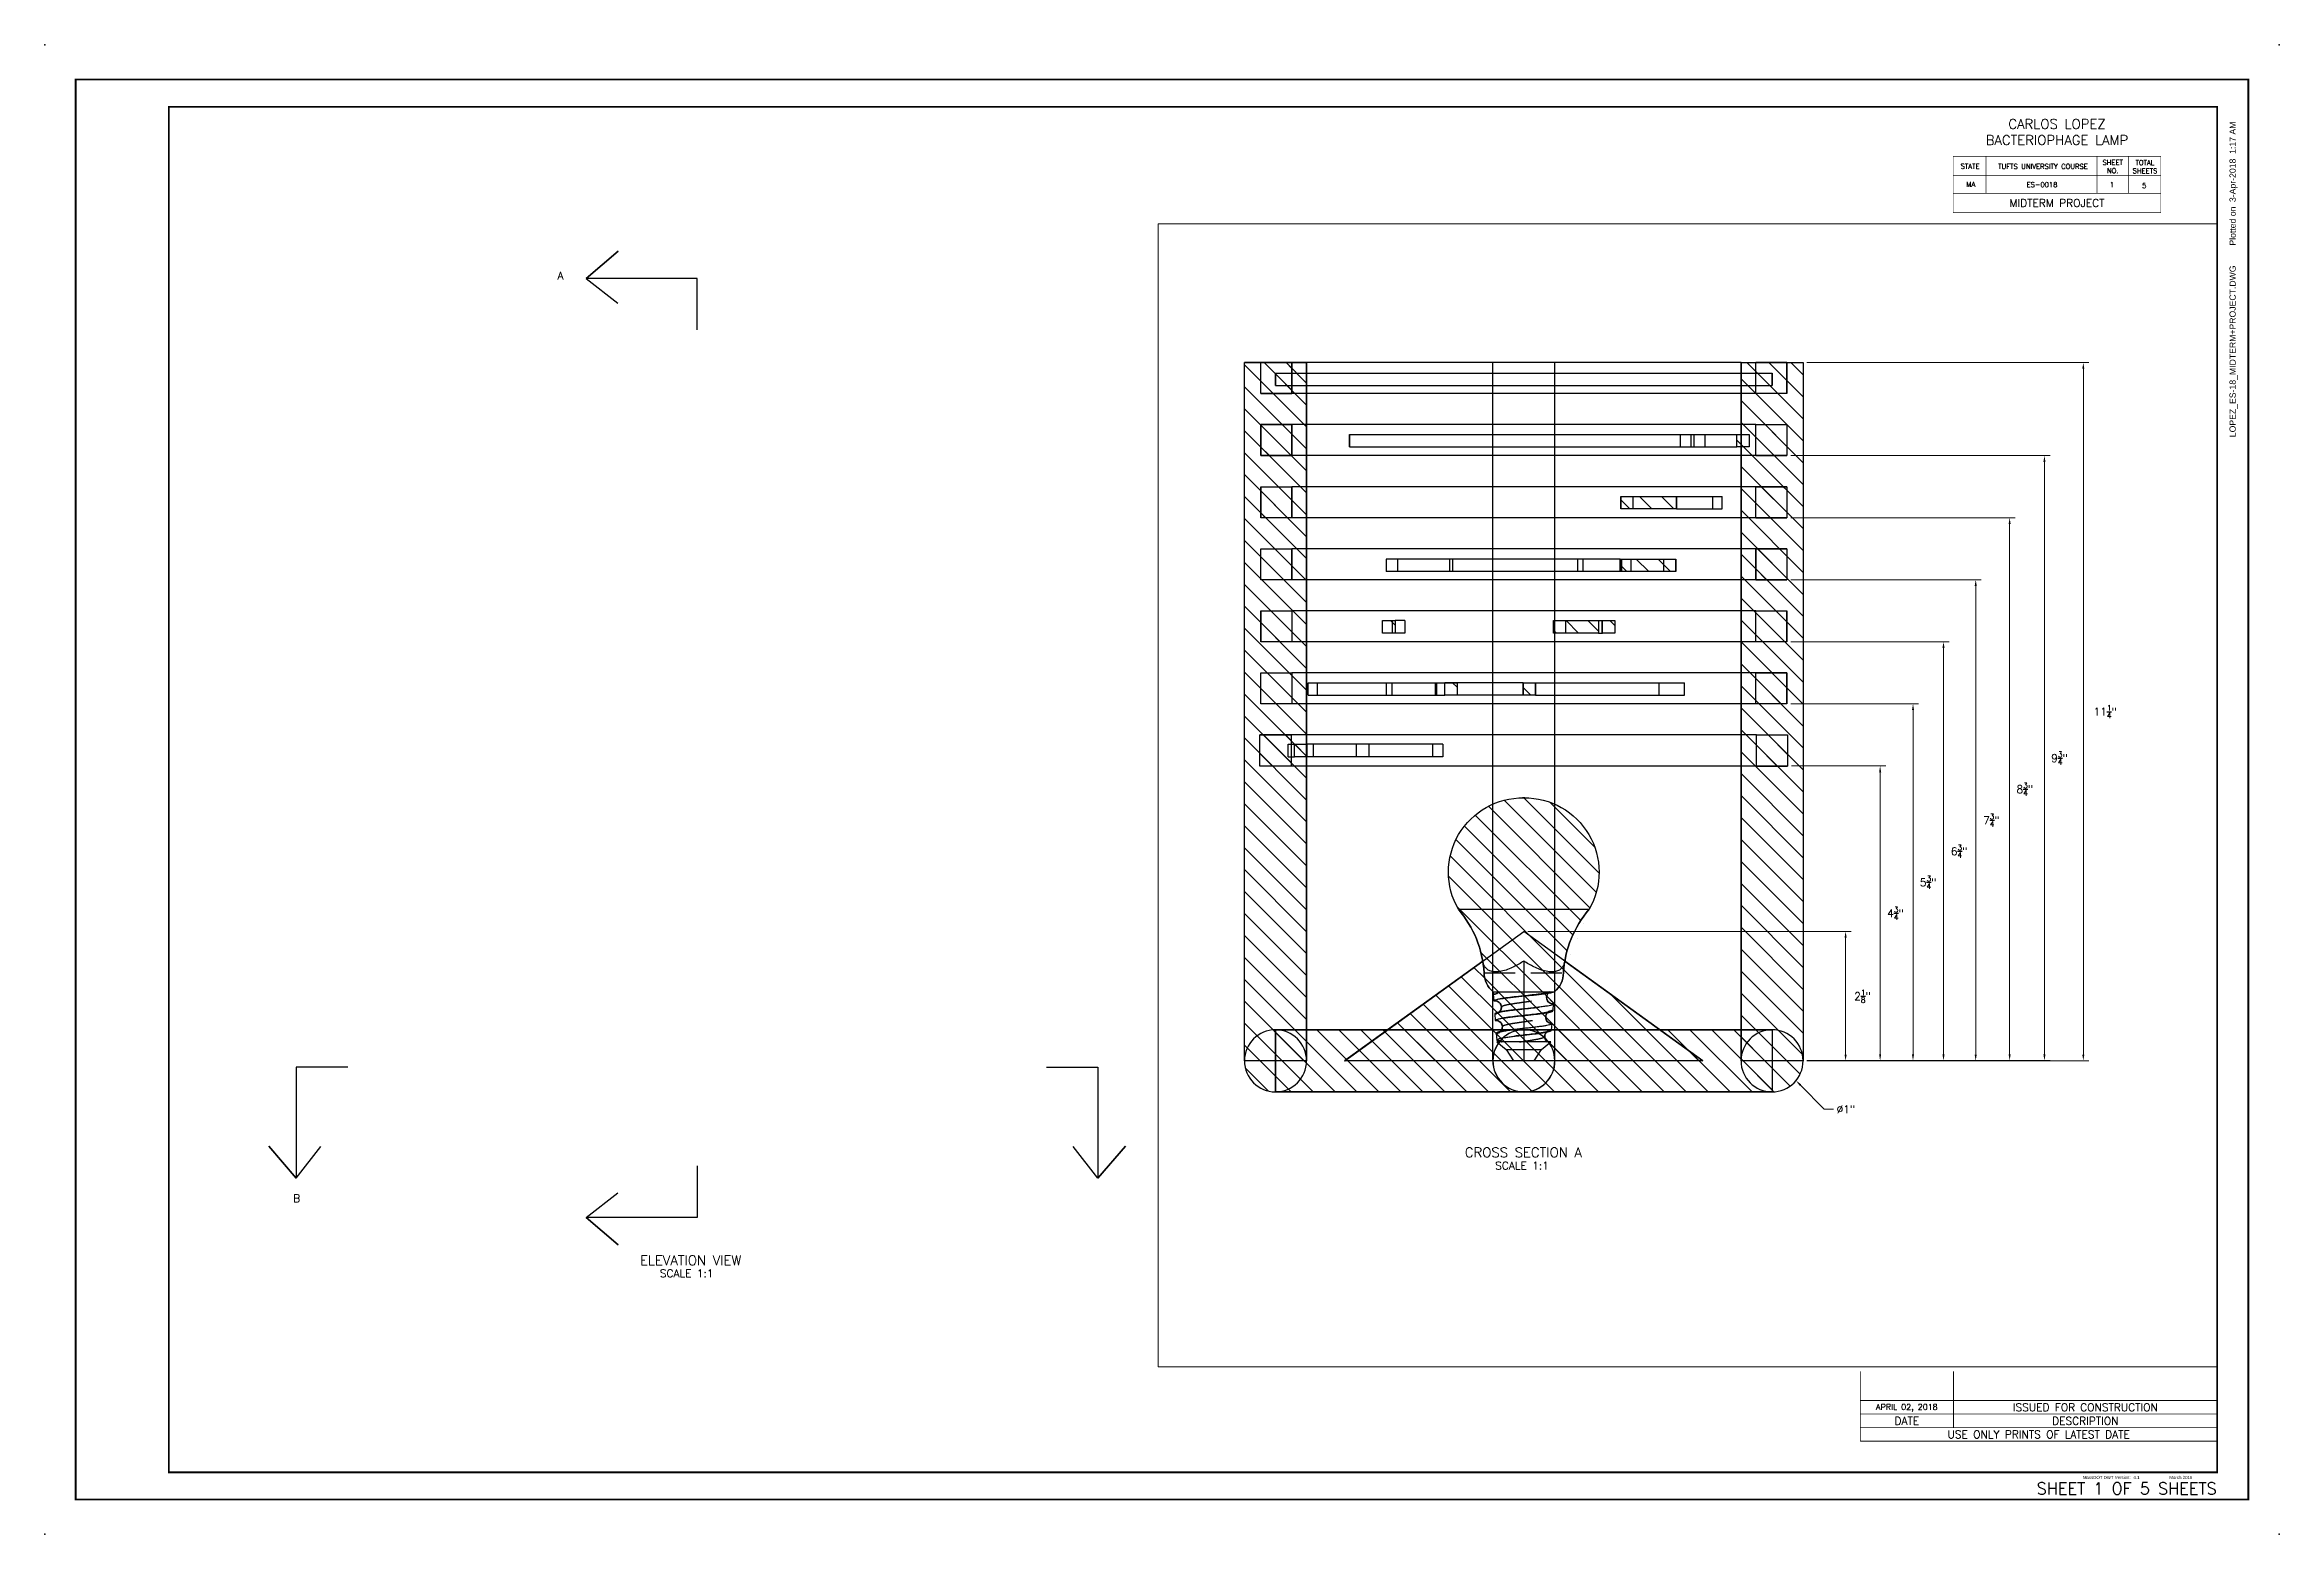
# Paper-space layout 'Layout2' of a CAD drawing. Header units: inches. Extents: x -0.6 to 35.4, y -0.3 to 23.7.
# The model-space entities are those that its viewports show. They can reach past a viewport. Long polylines and large blocks are cut down to what shows.
import ezdxf
from ezdxf import colors
from ezdxf.entities.mleader import LeaderData, LeaderLine
from ezdxf.enums import TextEntityAlignment as Align
from ezdxf.math import Vec2, Vec3

# ---------------------------------------------------------------- set-up
doc = ezdxf.new("R2010")
doc.units = ezdxf.units.IN
doc.header["$MEASUREMENT"] = 0
doc.linetypes.add('DASHED', pattern=[0.75, 0.5, -0.25])
for name, color, linetype in [('Base', 134, 'Continuous'), ('GE-SHEET', 7, 'Continuous'), ('lamplayers', 62, 'Continuous'), ('PR-TEXT', 2, 'Continuous'), ('PR-TEXT-SUBTITLE', 241, 'Continuous')]:
    doc.layers.add(name, color=color, linetype=linetype)
doc.layers.add('GE-VIEWPORT', color=7, linetype='Continuous', plot=False)
doc.styles.add('DOT-BR4', font='romans.shx', dxfattribs={"height": 0.125})
doc.styles.add('DOT-BR5', font='romans.shx', dxfattribs={"height": 0.15625})
doc.styles.add('DOT-BR6', font='romans.shx', dxfattribs={"height": 0.1875})
doc.styles.add('DOT-P', font='arial.ttf', dxfattribs={"height": 0.125})
doc.styles.add('SUBTITLES 0.15625 IN.', font='romans.shx', dxfattribs={"height": 0.15625})
doc.styles.add('TEXT 0.125 IN.', font='romans.shx', dxfattribs={"height": 0.125})
doc.dimstyles.new('DOT-BR-IN', dxfattribs={"dimtxt": 0.125, "dimasz": 0.1, "dimexe": 0.09, "dimexo": 0.0625, "dimgap": 0.05, "dimtad": 1, "dimtoh": 1, "dimdec": 3, "dimzin": 3, "dimdsep": 46, "dimlunit": 4, "dimtxsty": 'TEXT 0.125 IN.', "dimcen": 0.09, "dimclrd": 256, "dimclre": 256, "dimclrt": 2, "dimazin": 0, "dimtfac": 0.7, "dimtdec": 3, "dimtmove": 2, "dimatfit": 3, "dimfxl": 1, "dimtolj": 1, "dimtzin": 0, "dimlwd": 15, "dimlwe": 15, "dimarcsym": 0})

psp = doc.layouts.new('Layout2')

# ---------------------------------------------------------------- texts
at = {"layer": 'GE-SHEET', "style": 'DOT-BR4'}
for s, p in [('1', (32.676, 21.397)), ('5', (33.194, 21.383))]:
    psp.add_text(s, height=0.08, dxfattribs=at).set_placement(p, align=Align.MIDDLE_CENTER)
at = {"layer": 'GE-SHEET', "insert": (34.361, 0.391), "char_height": 0.19, "attachment_point": 6, "style": 'DOT-BR6'}
psp.add_mtext('SHEET 1 OF 5 SHEETS', dxfattribs=at)
at = {"layer": 'lamplayers', "char_height": 0.125, "attachment_point": 1, "style": 'TEXT 0.125 IN.'}
for s, insert, width in [('A', (7.631, 19.994), 0.84437), ('B', (3.373, 5.128), 0.34766)]:
    psp.add_mtext(s, dxfattribs=dict(at, insert=insert, width=width))
at = {"layer": 'PR-TEXT', "insert": (9.281, 3.918), "char_height": 0.125, "width": 1.13509, "attachment_point": 1, "style": 'TEXT 0.125 IN.'}
psp.add_mtext('SCALE 1:1', dxfattribs=at)
at = {"layer": 'PR-TEXT-SUBTITLE', "insert": (8.961, 4.144), "char_height": 0.15625, "width": 5.35422, "attachment_point": 1, "style": 'SUBTITLES 0.15625 IN.'}
psp.add_mtext('ELEVATION VIEW', dxfattribs=at)

msp = doc.modelspace()

# ---------------------------------------------------------------- texts
at = {"layer": 'PR-TEXT', "insert": (44.8852, -1.7104), "char_height": 0.125, "width": 1.315572, "attachment_point": 1, "style": 'TEXT 0.125 IN.'}
msp.add_mtext('SCALE 1:1', dxfattribs=at)
at = {"layer": 'PR-TEXT-SUBTITLE', "insert": (44.3943, -1.4824), "char_height": 0.15625, "width": 3.781088, "attachment_point": 1, "style": 'SUBTITLES 0.15625 IN.'}
msp.add_mtext('CROSS SECTION A', dxfattribs=at)

# ---------------------------------------------------------------- blocks, each defined once
blk = doc.blocks.new('ACAD-MassDOT_Border')
at = {"layer": 'GE-SHEET', "const_width": 0.03}
for points in [[(35.5, 23.44), (0.5, 23.44), (0.5, 0.56), (35.5, 0.56)], [(35, 23), (2, 23), (2, 1), (35, 1)]]:
    blk.add_lwpolyline(points, close=True, dxfattribs=at)
at = {"style": 'DOT-P'}
blk.add_text('Plotted on', height=0.1, rotation=90, dxfattribs=at).set_placement((35.298, 21.392), align=Align.RIGHT)
at = {"char_height": 0.1, "rotation": 90, "style": 'DOT-P'}
for s, insert, attachment_point in [('3-Apr-2018  1:17 AM', (35.198, 21.465), 1), ('LOPEZ_ES-18_MIDTERM+PROJECT.DWG', (35.198, 20.443), 3)]:
    blk.add_mtext(s, dxfattribs=dict(at, insert=insert, attachment_point=attachment_point))
at = {"layer": 'Defpoints', "style": 'DOT-P'}
blk.add_text('MassDOT DWT Version:', height=0.05, dxfattribs=at).set_placement((33.605, 0.877), align=Align.BOTTOM_RIGHT)
for tag, p in [('DWT_VERSION', (33.65, 0.877)), ('DWT_RELEASE_DATE', (34.23, 0.877))]:
    blk.add_attdef(tag, text='', height=0.05, dxfattribs=at).set_placement(p, align=Align.BOTTOM_LEFT)
blk = doc.blocks.new('_0_TITLEBLOCK')
at = {"layer": 'GE-SHEET'}
for points, const_width in [([(34.092, 22.2), (30.746, 22.2)], 0.01), ([(30.746, 22.2), (30.746, 21.294)], 0.01), ([(31.277, 22.2), (31.277, 21.605)], 0.01), ([(33.065, 22.2), (33.065, 21.605)], 0.01), ([(33.569, 22.2), (33.569, 21.605)], 0.01), ([(34.092, 21.294), (34.092, 22.2)], 0.01), ([(30.746, 21.888), (34.092, 21.888)], 0.01), ([(30.746, 21.605), (34.092, 21.605)], 0.01), ([(30.746, 21.294), (34.092, 21.294)], 0.01), ([(29.25, 1.5), (29.25, 2.625)], 0.014), ([(30.75, 1.719), (30.75, 2.625)], 0.014), ([(29.25, 2.156), (35, 2.156)], 0.014), ([(29.25, 1.938), (35, 1.938)], 0.014), ([(29.25, 1.719), (35, 1.719)], 0.014), ([(29.25, 1.5), (35, 1.5)], 0.014)]:
    blk.add_lwpolyline(points, dxfattribs=dict(at, const_width=const_width))
for p in [(0, 24), (36, 24), (0, 0), (36, 0)]:
    blk.add_point(p, dxfattribs=at)
blk.add_blockref('ACAD-MassDOT_Border', (0, 0), dxfattribs=at).add_auto_attribs({'DWT_VERSION': '4.1', 'DWT_RELEASE_DATE': 'March 2015'})
at = {"layer": 'GE-SHEET', "style": 'DOT-BR4'}
for s, p in [('STATE', (31.019, 22.042)), ('MA', (31.03, 21.751))]:
    blk.add_text(s, height=0.08, dxfattribs=at).set_placement(p, align=Align.MIDDLE)
for s, height, p in [('ES-0018', 0.08, (32.177, 21.746)), ('MIDTERM PROJECT', 0.125, (32.419, 21.45))]:
    blk.add_text(s, height=height, dxfattribs=at).set_placement(p, align=Align.MIDDLE_CENTER)
at = {"layer": 'GE-SHEET', "attachment_point": 5}
for s, insert, char_height, style in [('CARLOS LOPEZ\\PBACTERIOPHAGE LAMP', (32.419, 22.593), 0.15625, 'DOT-BR5'), ('TUFTS UNIVERSITY COURSE', (32.193, 22.038), 0.08, 'DOT-BR4'), ('SHEET\\PNO.', (33.317, 22.036), 0.08, 'DOT-BR4'), ('TOTAL\\PSHEETS', (33.836, 22.034), 0.08, 'DOT-BR4')]:
    blk.add_mtext(s, dxfattribs=dict(at, insert=insert, char_height=char_height, style=style))
at = {"layer": 'GE-SHEET', "attachment_point": 5, "style": 'DOT-BR4'}
for s, insert, char_height, width in [('APRIL 02, 2018', (30, 2.038), 0.09375, 1.5), ('DATE', (30, 1.828), 0.125, 1.5), ('ISSUED FOR CONSTRUCTION', (32.875, 2.047), 0.125, 4.25), ('DESCRIPTION', (32.875, 1.828), 0.125, 4.25), ('USE ONLY PRINTS OF LATEST DATE', (32.125, 1.609), 0.125, 5.75)]:
    blk.add_mtext(s, dxfattribs=dict(at, insert=insert, char_height=char_height, width=width))
blk = doc.blocks.new('*D17')
at = {"layer": 'Base', "lineweight": 15, "transparency": 16777216}
for p, q in [((45.407, 1.999), (50.619, 1.999)), ((50.529, 1.899), (50.529, 0.016)), ((49.907, -0.084), (50.619, -0.084))]:
    blk.add_line(p, q, dxfattribs=at)
at = {"layer": 'Base', "transparency": 16777216}
for points in [[(50.512, 1.899), (50.546, 1.899), (50.529, 1.999)], [(50.512, 0.016), (50.546, 0.016), (50.529, -0.084)]]:
    blk.add_solid(points, dxfattribs=at)
at = {"layer": 'Defpoints', "color": 0, "transparency": 16777216}
for p in [(45.344, 1.999), (49.844, -0.084), (50.529, -0.084)]:
    blk.add_point(p, dxfattribs=at)
at = {"layer": 'Base', "color": 2, "transparency": 16777216, "insert": (50.801, 0.957), "char_height": 0.125, "attachment_point": 5, "style": 'TEXT 0.125 IN.'}
blk.add_mtext('\\A1;2{\\H0.7x;\\S1/8;}"', dxfattribs=at)
blk = doc.blocks.new('*D18')
at = {"layer": 'Base', "lineweight": 15, "transparency": 16777216}
for p, q in [((49.907, 11.166), (54.449, 11.166)), ((54.359, 0.016), (54.359, 11.066)), ((49.907, -0.084), (54.449, -0.084))]:
    blk.add_line(p, q, dxfattribs=at)
at = {"layer": 'Base', "transparency": 16777216}
for points in [[(54.342, 11.066), (54.375, 11.066), (54.359, 11.166)], [(54.342, 0.016), (54.375, 0.016), (54.359, -0.084)]]:
    blk.add_solid(points, dxfattribs=at)
at = {"layer": 'Defpoints', "color": 0, "transparency": 16777216}
for p in [(49.844, 11.166), (54.359, 11.166), (49.844, -0.084)]:
    blk.add_point(p, dxfattribs=at)
at = {"layer": 'Base', "color": 2, "transparency": 16777216, "insert": (54.712, 5.541), "char_height": 0.125, "attachment_point": 5, "style": 'TEXT 0.125 IN.'}
blk.add_mtext('\\A1;11{\\H0.7x;\\S1/4;}"', dxfattribs=at)
blk = doc.blocks.new('*D19')
at = {"layer": 'Base', "lineweight": 15, "transparency": 16777216}
for p, q in [((49.657, 4.666), (51.175, 4.666)), ((51.085, 0.019), (51.085, 4.566)), ((49.907, -0.081), (51.175, -0.081))]:
    blk.add_line(p, q, dxfattribs=at)
at = {"layer": 'Base', "transparency": 16777216}
for points in [[(51.069, 4.566), (51.102, 4.566), (51.085, 4.666)], [(51.069, 0.019), (51.102, 0.019), (51.085, -0.081)]]:
    blk.add_solid(points, dxfattribs=at)
at = {"layer": 'Defpoints', "color": 0, "transparency": 16777216}
for p in [(49.594, 4.666), (51.085, 4.666), (49.844, -0.081)]:
    blk.add_point(p, dxfattribs=at)
at = {"layer": 'Base', "color": 2, "transparency": 16777216, "insert": (51.333, 2.292), "char_height": 0.125, "attachment_point": 5, "style": 'TEXT 0.125 IN.'}
blk.add_mtext('\\A1;4{\\H0.7x;\\S3/4;}"', dxfattribs=at)
blk = doc.blocks.new('*D20')
at = {"layer": 'Base', "lineweight": 15, "transparency": 16777216}
for p, q in [((49.644, 5.666), (51.705, 5.666)), ((51.615, 0.019), (51.615, 5.566)), ((49.907, -0.081), (51.705, -0.081))]:
    blk.add_line(p, q, dxfattribs=at)
at = {"layer": 'Base', "transparency": 16777216}
for points in [[(51.598, 5.566), (51.632, 5.566), (51.615, 5.666)], [(51.598, 0.019), (51.632, 0.019), (51.615, -0.081)]]:
    blk.add_solid(points, dxfattribs=at)
at = {"layer": 'Defpoints', "color": 0, "transparency": 16777216}
for p in [(49.581, 5.666), (51.615, 5.666), (49.844, -0.081)]:
    blk.add_point(p, dxfattribs=at)
at = {"layer": 'Base', "color": 2, "transparency": 16777216, "insert": (51.861, 2.792), "char_height": 0.125, "attachment_point": 5, "style": 'TEXT 0.125 IN.'}
blk.add_mtext('\\A1;5{\\H0.7x;\\S3/4;}"', dxfattribs=at)
blk = doc.blocks.new('*D21')
at = {"layer": 'Base', "lineweight": 15, "transparency": 16777216}
for p, q in [((49.644, 6.666), (52.196, 6.666)), ((52.106, 0.019), (52.106, 6.566)), ((49.907, -0.081), (52.196, -0.081))]:
    blk.add_line(p, q, dxfattribs=at)
at = {"layer": 'Base', "transparency": 16777216}
for points in [[(52.089, 6.566), (52.123, 6.566), (52.106, 6.666)], [(52.089, 0.019), (52.123, 0.019), (52.106, -0.081)]]:
    blk.add_solid(points, dxfattribs=at)
at = {"layer": 'Defpoints', "color": 0, "transparency": 16777216}
for p in [(49.581, 6.666), (52.106, 6.666), (49.844, -0.081)]:
    blk.add_point(p, dxfattribs=at)
at = {"layer": 'Base', "color": 2, "transparency": 16777216, "insert": (52.358, 3.292), "char_height": 0.125, "attachment_point": 5, "style": 'TEXT 0.125 IN.'}
blk.add_mtext('\\A1;6{\\H0.7x;\\S3/4;}"', dxfattribs=at)
blk = doc.blocks.new('*D22')
at = {"layer": 'Base', "lineweight": 15, "transparency": 16777216}
for p, q in [((49.644, 7.666), (52.715, 7.666)), ((52.625, 0.016), (52.625, 7.566)), ((49.907, -0.084), (52.715, -0.084))]:
    blk.add_line(p, q, dxfattribs=at)
at = {"layer": 'Base', "transparency": 16777216}
for points in [[(52.608, 7.566), (52.642, 7.566), (52.625, 7.666)], [(52.608, 0.016), (52.642, 0.016), (52.625, -0.084)]]:
    blk.add_solid(points, dxfattribs=at)
at = {"layer": 'Defpoints', "color": 0, "transparency": 16777216}
for p in [(49.581, 7.666), (52.625, 7.666), (49.844, -0.084)]:
    blk.add_point(p, dxfattribs=at)
at = {"layer": 'Base', "color": 2, "transparency": 16777216, "insert": (52.877, 3.791), "char_height": 0.125, "attachment_point": 5, "style": 'TEXT 0.125 IN.'}
blk.add_mtext('\\A1;7{\\H0.7x;\\S3/4;}"', dxfattribs=at)
blk = doc.blocks.new('*D23')
at = {"layer": 'Base', "lineweight": 15, "transparency": 16777216}
for p, q in [((49.644, 8.666), (53.262, 8.666)), ((53.172, 0.019), (53.172, 8.566)), ((49.907, -0.081), (53.262, -0.081))]:
    blk.add_line(p, q, dxfattribs=at)
at = {"layer": 'Base', "transparency": 16777216}
for points in [[(53.155, 8.566), (53.188, 8.566), (53.172, 8.666)], [(53.155, 0.019), (53.188, 0.019), (53.172, -0.081)]]:
    blk.add_solid(points, dxfattribs=at)
at = {"layer": 'Defpoints', "color": 0, "transparency": 16777216}
for p in [(49.581, 8.666), (53.172, 8.666), (49.844, -0.081)]:
    blk.add_point(p, dxfattribs=at)
at = {"layer": 'Base', "color": 2, "transparency": 16777216, "insert": (53.418, 4.292), "char_height": 0.125, "attachment_point": 5, "style": 'TEXT 0.125 IN.'}
blk.add_mtext('\\A1;8{\\H0.7x;\\S3/4;}"', dxfattribs=at)
blk = doc.blocks.new('*D24')
at = {"layer": 'Base', "lineweight": 15, "transparency": 16777216}
for p, q in [((49.644, 9.666), (53.822, 9.666)), ((53.732, 0.019), (53.732, 9.566)), ((49.907, -0.081), (53.822, -0.081))]:
    blk.add_line(p, q, dxfattribs=at)
at = {"layer": 'Base', "transparency": 16777216}
for points in [[(53.716, 9.566), (53.749, 9.566), (53.732, 9.666)], [(53.716, 0.019), (53.749, 0.019), (53.732, -0.081)]]:
    blk.add_solid(points, dxfattribs=at)
at = {"layer": 'Defpoints', "color": 0, "transparency": 16777216}
for p in [(49.581, 9.666), (53.732, 9.666), (49.844, -0.081)]:
    blk.add_point(p, dxfattribs=at)
at = {"layer": 'Base', "color": 2, "transparency": 16777216, "insert": (53.975, 4.792), "char_height": 0.125, "attachment_point": 5, "style": 'TEXT 0.125 IN.'}
blk.add_mtext('\\A1;9{\\H0.7x;\\S3/4;}"', dxfattribs=at)

# ---------------------------------------------------------------- dimensions: what is measured, and where the dimension line sits
at = {"layer": 'Base'}
for base, p1, p2, picture, middle in [((54.3586, 11.1657), (49.8443, -0.0843), (49.8442, 11.1657), '*D18', (54.7121, 5.5407)), ((53.7322, 9.6657), (49.8442, -0.0811), (49.5811, 9.6657), '*D24', (53.9746, 4.7923)), ((53.1716, 8.6657), (49.8442, -0.0811), (49.5811, 8.6657), '*D23', (53.4182, 4.2923)), ((52.625, 7.6657), (49.8443, -0.0843), (49.5811, 7.6657), '*D22', (52.8775, 3.7907)), ((52.106, 6.6657), (49.8442, -0.0811), (49.5811, 6.6657), '*D21', (52.3578, 3.2923)), ((51.6151, 5.6657), (49.8442, -0.0811), (49.5811, 5.6657), '*D20', (51.8612, 2.7923)), ((51.0853, 4.6657), (49.8442, -0.0811), (49.5943, 4.6657), '*D19', (51.3335, 2.2923)), ((50.52905, -0.08435), (45.34426, 1.99921), (49.84425, -0.08435), '*D17', (50.80138, 0.95743))]:
    dim = msp.add_linear_dim(base=base, p1=p1, p2=p2, angle=90, dimstyle='DOT-BR-IN', dxfattribs=at)
    dim.commit()
    dim.dimension.update_dxf_attribs({"geometry": picture, "text_midpoint": middle, "dimtype": 160})

# ---------------------------------------------------------------- hatches: boundary and pattern name
at = {"linetype": 'Continuous', "extrusion": (0, 0, -1)}
h = msp.add_hatch(dxfattribs=at)
h.set_pattern_fill('ANSI31', color=8, scale=2, style=0)
h.paths.add_polyline_path([(-41.8442, 11.1657), (-41.8442, -0.0843), (-40.8443, -0.0843), (-40.8443, 11.1657)])
h = msp.add_hatch(dxfattribs=at)
h.set_pattern_fill('ANSI31', color=8, scale=2, style=0)
h.paths.add_polyline_path([(-49.5811, 11.1657), (-49.5811, 10.6657), (-49.0811, 10.6657), (-49.0811, 11.1657)])
h.paths.add_polyline_path([(-41.1074, 10.6657), (-41.1074, 11.1657), (-41.6074, 11.1657), (-41.6074, 10.6657)])
h = msp.add_hatch(dxfattribs=at)
h.set_pattern_fill('ANSI31', color=8, scale=2, style=0)
h.paths.add_polyline_path([(-48.8443, -0.0843), (-48.8443, 11.1657), (-49.8442, 11.1657), (-49.8442, -0.0843)])
h = msp.add_hatch(dxfattribs=at)
h.set_pattern_fill('ANSI31', color=8, scale=2, style=0)
h.paths.add_polyline_path([(-49.5811, 10.1657), (-49.5811, 9.6657), (-49.0811, 9.6657), (-49.0811, 10.1657)])
h.paths.add_polyline_path([(-41.1074, 9.6657), (-41.1074, 10.1657), (-41.6074, 10.1657), (-41.6074, 9.6657)])
h = msp.add_hatch(dxfattribs=at)
h.set_pattern_fill('ANSI31', color=8, scale=2, style=0)
h.paths.add_polyline_path([(-48.7753, 9.8078), (-48.7753, 10.0078), (-48.9753, 10.0078), (-48.9753, 9.8078)])
h = msp.add_hatch(dxfattribs=at)
h.set_pattern_fill('ANSI31', color=8, scale=2, style=0)
h.paths.add_polyline_path([(-49.5811, 9.1657), (-49.5811, 8.6657), (-49.0811, 8.6657), (-49.0811, 9.1657)])
h.paths.add_polyline_path([(-41.1074, 8.6657), (-41.1074, 9.1657), (-41.6074, 9.1657), (-41.6074, 8.6657)])
h = msp.add_hatch(dxfattribs=at)
h.set_pattern_fill('ANSI31', color=8, scale=2, style=0)
h.paths.add_polyline_path([(-47.8056, 9.0078), (-47.8056, 8.8078), (-46.9056, 8.8078), (-46.9056, 9.0078)])
h = msp.add_hatch(dxfattribs=at)
h.set_pattern_fill('ANSI31', color=8, scale=2, style=0)
h.paths.add_polyline_path([(-49.5811, 8.1657), (-49.5811, 7.6657), (-49.0811, 7.6657), (-49.0811, 8.1657)])
h.paths.add_polyline_path([(-41.1074, 7.6657), (-41.1074, 8.1657), (-41.6074, 8.1657), (-41.6074, 7.6657)])
h = msp.add_hatch(dxfattribs=at)
h.set_pattern_fill('ANSI31', color=8, scale=2, style=0)
h.paths.add_polyline_path([(-46.895, 7.7972), (-46.895, 7.9972), (-47.795, 7.9972), (-47.795, 7.7972)])
h = msp.add_hatch(dxfattribs=at)
h.set_pattern_fill('ANSI31', color=8, scale=2, style=0)
h.paths.add_polyline_path([(-49.5811, 7.1657), (-49.5811, 6.6657), (-49.0811, 6.6657), (-49.0811, 7.1657)])
h.paths.add_polyline_path([(-41.1074, 6.6657), (-41.1074, 7.1657), (-41.6074, 7.1657), (-41.6074, 6.6657)])
h = msp.add_hatch(dxfattribs=at)
h.set_pattern_fill('ANSI31', color=8, scale=2, style=0)
h.paths.add_polyline_path([(-43.2703, 7.0078), (-43.2703, 6.8078), (-43.0703, 6.8078), (-43.0703, 7.0078)])
h.paths.add_polyline_path([(-46.8111, 7.0078), (-46.8111, 6.8078), (-46.6111, 6.8078), (-46.6111, 7.0078)])
h.paths.add_polyline_path([(-46.5501, 7.0078), (-46.5501, 6.8078), (-45.8216, 6.8078), (-45.8216, 7.0078)])
h = msp.add_hatch(dxfattribs=at)
h.set_pattern_fill('ANSI31', color=8, scale=2, style=0)
h.paths.add_polyline_path([(-49.5811, 6.1657), (-49.5811, 5.6657), (-49.0811, 5.6657), (-49.0811, 6.1657)])
h.paths.add_polyline_path([(-41.1074, 5.6657), (-41.1074, 6.1657), (-41.6074, 6.1657), (-41.6074, 5.6657)])
h = msp.add_hatch(dxfattribs=at)
h.set_pattern_fill('ANSI31', color=8, scale=2, style=0)
h.paths.add_polyline_path([(-45.5325, 6.0078), (-45.5325, 5.8078), (-45.3325, 5.8078), (-45.3325, 6.0078)])
h.paths.add_polyline_path([(-44.0703, 5.8078), (-44.0703, 6.0078), (-44.2703, 6.0078), (-44.2703, 5.8078)])
h = msp.add_hatch(dxfattribs=at)
h.set_pattern_fill('ANSI31', color=8, scale=2, style=0)
h.paths.add_polyline_path([(-49.5943, 5.1657), (-49.5943, 4.6657), (-49.0943, 4.6657), (-49.0943, 5.1657)])
h.paths.add_polyline_path([(-41.0943, 4.6657), (-41.0943, 5.1657), (-41.5943, 5.1657), (-41.5943, 4.6657)])
h = msp.add_hatch(dxfattribs=at)
h.set_pattern_fill('ANSI31', color=8, scale=2, style=0)
h.paths.add_polyline_path([(-41.6508, 4.8157), (-41.6508, 5.0157), (-41.8508, 5.0157), (-41.8508, 4.8157)])
h = msp.add_hatch(dxfattribs=at)
h.set_pattern_fill('ANSI31', color=8, scale=2, style=0)
edge = h.paths.add_edge_path()
edge.add_arc((-45.3262, 2.9564), 1.1956, 329.89628, 450.8669)
edge.add_arc((-45.3623, 2.9564), 1.1956, 89.1331, 210.10372)
edge.add_arc((-47.7323, 1.2196), 1.7541, 3.77438, 40.40979, ccw=False)
edge.add_arc((-45.5938, 1.3282), 0.3882, 178.97982, 230.76001)
edge.add_line((-45.8394, 1.0275), (-45.7655, 1.0275))
edge.add_ellipse((-45.8168, 0.936), major_axis=(-0.0102, -0.1045), ratio=0.9921463, start_angle=98.45576, end_angle=156.14018, ccw=False)
edge.add_ellipse((-45.817, 0.9366), major_axis=(0.0285, -0.1013), ratio=0.9920735, start_angle=-19.97268, end_angle=76.97184, ccw=False)
edge.add_line((-45.8246, 0.8318), (-45.8164, 0.7238))
edge.add_spline(control_points=[(-45.8164, 0.7238), (-45.806, 0.7253), (-45.7953, 0.7253), (-45.7716, 0.7215), (-45.7588, 0.7168), (-45.7358, 0.7027), (-45.7257, 0.6934), (-45.7115, 0.6742), (-45.7066, 0.6649), (-45.6998, 0.6455), (-45.6978, 0.6354), (-45.6973, 0.6252)], knot_values=[-0.1833738, -0.1833738, -0.1833738, -0.1833738, -0.1516638, -0.1516638, -0.1112018, -0.1112018, -0.0705928, -0.0705928, -0.0393576, -0.0393576, -0.0088198, -0.0088198, -0.0088198, -0.0088198], degree=3, periodic=0)
edge.add_ellipse((-45.8016, 0.6206), major_axis=(0.0293, -0.1011), ratio=0.9913541, start_angle=-15.70002, end_angle=76.52752, ccw=False)
edge.add_line((-45.8006, 0.5154), (-45.7925, 0.4086))
edge.add_spline(control_points=[(-45.7925, 0.4086), (-45.7848, 0.4091), (-45.7771, 0.4087), (-45.7562, 0.4054), (-45.7434, 0.4007), (-45.7203, 0.3866), (-45.7103, 0.3774), (-45.6961, 0.3581), (-45.6912, 0.3488), (-45.6844, 0.3294), (-45.6824, 0.3193), (-45.6819, 0.3091)], knot_values=[-0.1833891, -0.1833891, -0.1833891, -0.1833891, -0.1602469, -0.1602469, -0.1198078, -0.1198078, -0.0792142, -0.0792142, -0.0479477, -0.0479477, -0.0173725, -0.0173725, -0.0173725, -0.0173725], degree=3, periodic=0)
edge.add_ellipse((-45.7858, 0.3043), major_axis=(0.0176, -0.1035), ratio=0.9903089, start_angle=27.06529, end_angle=83.1019, ccw=False)
edge.add_line((-45.7235, 0.22), (-45.7782, 0.22))
edge.add_line((-45.7782, 0.22), (-45.6299, 0.0981))
edge.add_line((-45.6299, 0.0981), (-45.5108, -0.0843))
edge.add_line((-45.5108, -0.0843), (-45.1777, -0.0843))
edge.add_line((-45.1777, -0.0843), (-45.0586, 0.0981))
edge.add_line((-45.0586, 0.0981), (-44.9104, 0.22))
edge.add_line((-44.9104, 0.22), (-44.9842, 0.22))
edge.add_ellipse((-44.9101, 0.1456), major_axis=(0.0209, -0.1032), ratio=0.9910553, start_angle=167.30193, end_angle=213.64122, ccw=False)
edge.add_line((-44.908, 0.2508), (-44.8999, 0.3574))
edge.add_spline(control_points=[(-44.8999, 0.3574), (-44.9076, 0.3578), (-44.9153, 0.359), (-44.9358, 0.3647), (-44.9479, 0.3708), (-44.9693, 0.3874), (-44.9782, 0.3977), (-44.9901, 0.4182), (-44.9938, 0.4278), (-44.9985, 0.4473), (-44.9994, 0.4573), (-44.9989, 0.4672)], knot_values=[-0.1818795, -0.1818795, -0.1818795, -0.1818795, -0.1586038, -0.1586038, -0.1181617, -0.1181617, -0.0775507, -0.0775507, -0.047024, -0.047024, -0.0172363, -0.0172363, -0.0172363, -0.0172363], degree=3, periodic=0)
edge.add_ellipse((-44.8946, 0.4616), major_axis=(0.0212, -0.1031), ratio=0.9911467, start_angle=162.5172, end_angle=255.47921, ccw=False)
edge.add_line((-44.8841, 0.5663), (-44.876, 0.6735))
edge.add_spline(control_points=[(-44.876, 0.6735), (-44.8865, 0.6732), (-44.8971, 0.6744), (-44.9204, 0.6809), (-44.9325, 0.687), (-44.9539, 0.7036), (-44.9628, 0.7139), (-44.9746, 0.7344), (-44.9784, 0.7439), (-44.983, 0.7635), (-44.9839, 0.7734), (-44.9835, 0.7833)], knot_values=[-0.1818504, -0.1818504, -0.1818504, -0.1818504, -0.1499856, -0.1499856, -0.1095224, -0.1095224, -0.0688984, -0.0688984, -0.0384076, -0.0384076, -0.0086602, -0.0086602, -0.0086602, -0.0086602], degree=3, periodic=0)
edge.add_ellipse((-44.8792, 0.7778), major_axis=(0.02, -0.1033), ratio=0.9918461, start_angle=158.45301, end_angle=256.11346, ccw=False)
edge.add_line((-44.8602, 0.8811), (-44.8519, 0.9903))
edge.add_ellipse((-44.8638, 1.0946), major_axis=(-0.0268, -0.1015), ratio=0.9930011, start_angle=-35.60813, end_angle=21.43235, ccw=False)
edge.add_line((-44.9443, 1.0275), (-44.8491, 1.0275))
edge.add_arc((-45.0947, 1.3282), 0.3882, 309.23999, 361.02018)
edge.add_arc((-42.9562, 1.2196), 1.7541, 139.59021, 176.22562, ccw=False)
h = msp.add_hatch(dxfattribs=at)
h.set_pattern_fill('ANSI31', color=8, scale=2, style=0)
edge = h.paths.add_edge_path()
edge.add_arc((-42.9562, 1.2196), 1.7541, 170.06727, 176.22562)
edge.add_arc((-45.0947, 1.3282), 0.3882, -50.76001, 1.02018, ccw=False)
edge.add_line((-44.8491, 1.0275), (-44.9443, 1.0275))
edge.add_ellipse((-44.8638, 1.0946), major_axis=(0.0268, 0.1015), ratio=0.9930005, start_angle=144.39251, end_angle=201.43295)
edge.add_line((-44.8519, 0.9903), (-44.8602, 0.8811))
edge.add_ellipse((-44.8792, 0.7778), major_axis=(-0.02, 0.1033), ratio=0.9918459, start_angle=338.45269, end_angle=436.11312)
edge.add_ellipse((-44.8792, 0.7786), major_axis=(0.0291, 0.1011), ratio=0.9916744, start_angle=103.35055, end_angle=197.93313)
edge.add_line((-44.876, 0.6735), (-44.8841, 0.5663))
edge.add_spline(control_points=[(-44.8841, 0.5663), (-44.8931, 0.5673), (-44.9023, 0.567), (-44.9246, 0.5634), (-44.9374, 0.5587), (-44.9605, 0.5447), (-44.9705, 0.5354), (-44.9847, 0.5161), (-44.9896, 0.5069), (-44.9964, 0.4874), (-44.9984, 0.4774), (-44.9989, 0.4672)], knot_values=[-0.1833837, -0.1833837, -0.1833837, -0.1833837, -0.155957, -0.155957, -0.1155054, -0.1155054, -0.0749029, -0.0749029, -0.0436525, -0.0436525, -0.0130964, -0.0130964, -0.0130964, -0.0130964], degree=3, periodic=0)
edge.add_ellipse((-44.8946, 0.4625), major_axis=(0.0297, 0.101), ratio=0.9909842, start_angle=103.69534, end_angle=193.58039)
edge.add_line((-44.8999, 0.3574), (-44.908, 0.2508))
edge.add_ellipse((-44.9101, 0.1456), major_axis=(-0.0209, 0.1032), ratio=0.9910557, start_angle=347.30262, end_angle=393.64194)
edge.add_line((-44.9842, 0.22), (-44.9104, 0.22))
edge.add_line((-44.9104, 0.22), (-45.0586, 0.0981))
edge.add_line((-45.0586, 0.0981), (-45.1777, -0.0843))
edge.add_line((-45.1777, -0.0843), (-42.4606, -0.0843))
edge.add_line((-42.4606, -0.0843), (-44.684, 1.5222))
edge = h.paths.add_edge_path()
edge.add_arc((-47.7323, 1.2196), 1.7541, 3.77438, 9.93273)
edge.add_line((-46.0045, 1.5222), (-48.228, -0.0843))
edge.add_line((-48.228, -0.0843), (-45.5108, -0.0843))
edge.add_line((-45.5108, -0.0843), (-45.6299, 0.0981))
edge.add_line((-45.6299, 0.0981), (-45.7782, 0.22))
edge.add_line((-45.7782, 0.22), (-45.7235, 0.22))
edge.add_ellipse((-45.7858, 0.3043), major_axis=(-0.0176, 0.1035), ratio=0.9903094, start_angle=207.06131, end_angle=263.09784)
edge.add_ellipse((-45.7862, 0.3035), major_axis=(0.0216, 0.1031), ratio=0.9907722, start_angle=284.78649, end_angle=375.40319)
edge.add_line((-45.7925, 0.4086), (-45.8006, 0.5154))
edge.add_spline(control_points=[(-45.8006, 0.5154), (-45.7914, 0.5155), (-45.7823, 0.5167), (-45.7605, 0.5228), (-45.7483, 0.5289), (-45.7269, 0.5455), (-45.718, 0.5558), (-45.7062, 0.5763), (-45.7024, 0.5858), (-45.6978, 0.6054), (-45.6969, 0.6153), (-45.6973, 0.6252)], knot_values=[-0.181857, -0.181857, -0.181857, -0.181857, -0.1542901, -0.1542901, -0.1138368, -0.1138368, -0.0732179, -0.0732179, -0.0427142, -0.0427142, -0.0129513, -0.0129513, -0.0129513, -0.0129513], degree=3, periodic=0)
edge.add_ellipse((-45.8016, 0.6197), major_axis=(0.0207, 0.1032), ratio=0.9915148, start_angle=284.24541, end_angle=379.55713)
edge.add_line((-45.8164, 0.7238), (-45.8246, 0.8318))
edge.add_spline(control_points=[(-45.8246, 0.8318), (-45.8126, 0.8309), (-45.8005, 0.832), (-45.7759, 0.8389), (-45.7637, 0.845), (-45.7423, 0.8616), (-45.7334, 0.8719), (-45.7215, 0.8925), (-45.7178, 0.902), (-45.7132, 0.9215), (-45.7122, 0.9315), (-45.7127, 0.9414)], knot_values=[-0.1819193, -0.1819193, -0.1819193, -0.1819193, -0.145731, -0.145731, -0.1052368, -0.1052368, -0.0645855, -0.0645855, -0.0341013, -0.0341013, -0.0043627, -0.0043627, -0.0043627, -0.0043627], degree=3, periodic=0)
edge.add_ellipse((-45.8168, 0.936), major_axis=(0.0102, 0.1045), ratio=0.9921461, start_angle=278.45324, end_angle=336.13771)
edge.add_line((-45.7655, 1.0275), (-45.8394, 1.0275))
edge.add_arc((-45.5938, 1.3282), 0.3882, 178.97982, 230.76001, ccw=False)
h = msp.add_hatch(dxfattribs=at)
h.set_pattern_fill('ANSI31', color=8, scale=2, style=0)
edge = h.paths.add_edge_path()
edge.add_arc((-49.3443, -0.0843), 0.5, 0, 360, ccw=False)
edge = h.paths.add_edge_path()
edge.add_arc((-41.3443, -0.0843), 0.5, 0, 360, ccw=False)
h = msp.add_hatch(dxfattribs=at)
h.set_pattern_fill('ANSI31', color=8, scale=2, style=0)
edge = h.paths.add_edge_path()
edge.add_spline(control_points=[(-41.3443, 0.4156), (-45.3443, 0.4157), (-49.3443, 0.4156)], knot_values=[0, 0, 0, 8.0000023, 8.0000023, 8.0000023], weights=[1, 0.9999812, 1], degree=2, periodic=0)
edge.add_line((-49.3443, 0.4156), (-49.3443, -0.5843))
edge.add_spline(control_points=[(-49.3443, -0.5843), (-45.3443, -0.5844), (-41.3443, -0.5843)], knot_values=[0, 0, 0, 8.0000023, 8.0000023, 8.0000023], weights=[1, 0.9999812, 1], degree=2, periodic=0)
edge.add_line((-41.3443, -0.5843), (-41.3443, 0.4156))
h = msp.add_hatch(dxfattribs=at)
h.set_pattern_fill('ANSI31', color=8, scale=2, style=0)
edge = h.paths.add_edge_path()
edge.add_ellipse((-45.3443, -0.0843), major_axis=(0.5, 0), ratio=0.9999997, start_angle=0, end_angle=360, ccw=False)

# ---------------------------------------------------------------- linework, layer by layer
at = {"linetype": 'Continuous', "extrusion": (0, 1, 0)}
for p, q in [((40.8443, -0.0843), (40.8443, 11.1657)), ((40.8443, 11.1657), (41.8442, 11.1657)), ((40.8443, 11.1657), (40.8443, 11.1657)), ((40.8443, -0.0833), (40.8443, 11.1657)), ((41.1074, 10.6657), (41.1074, 11.1657)), ((41.1074, 11.1657), (41.6074, 11.1657)), ((41.6074, 11.1657), (41.6074, 10.6657)), ((41.8442, 11.1657), (41.8442, -0.0843)), ((41.8443, 11.1657), (41.8442, 11.1657)), ((41.8443, 5.0157), (41.8443, 11.1657)), ((44.9456, 11.1657), (41.8443, 11.1657)), ((44.8473, 10.6657), (44.8473, 11.1657)), ((45.3469, 11.1657), (44.9456, 11.1657)), ((45.7486, 11.1657), (45.3469, 11.1657)), ((48.8443, 11.1657), (45.7486, 11.1657)), ((45.8473, 10.6657), (45.8473, 11.1657)), ((48.8443, -0.0843), (48.8443, 11.1657)), ((48.8443, 11.1657), (49.8442, 11.1657)), ((49.0811, 10.6657), (49.0811, 11.1657)), ((49.0811, 11.1657), (49.5811, 11.1657)), ((49.5811, 11.1657), (49.5811, 10.6657)), ((49.8442, 11.1657), (49.8442, -0.0843)), ((41.3449, 10.7972), (41.3449, 10.9972)), ((41.3449, 10.9972), (41.8443, 10.9972)), ((41.3451, 10.9972), (41.3451, 10.7972)), ((41.8443, 10.9972), (48.8443, 10.9972)), ((48.8443, 10.9972), (49.3449, 10.9972)), ((49.3449, 10.7972), (49.3449, 10.9972)), ((49.3449, 10.9972), (49.3451, 10.9972)), ((49.3451, 10.9972), (49.3451, 10.7972)), ((41.6074, 10.6657), (41.1074, 10.6657)), ((41.3449, 10.7972), (41.8443, 10.7972)), ((41.8443, 10.6657), (41.6074, 10.6657)), ((41.8443, 10.7972), (48.8443, 10.7972)), ((44.9456, 10.6657), (41.8443, 10.6657)), ((44.8473, 10.1657), (44.8473, 10.6657)), ((45.7486, 10.6657), (44.9456, 10.6657)), ((48.8443, 10.6657), (45.7486, 10.6657)), ((45.8473, 10.1657), (45.8473, 10.6657)), ((48.8443, 10.7972), (49.3449, 10.7972)), ((49.0811, 10.6657), (48.8443, 10.6657)), ((49.5811, 10.6657), (49.0811, 10.6657)), ((49.3451, 10.7972), (49.3449, 10.7972)), ((41.1074, 9.6657), (41.1074, 10.1657)), ((41.1074, 10.1657), (41.6074, 10.1657)), ((41.6074, 10.1657), (41.6074, 9.6657)), ((41.8443, 10.1657), (41.6074, 10.1657)), ((44.9456, 10.1657), (41.8443, 10.1657)), ((44.8473, 9.6657), (44.8473, 10.1657)), ((45.7486, 10.1657), (44.9456, 10.1657)), ((48.8443, 10.1657), (45.7486, 10.1657)), ((45.8473, 9.6657), (45.8473, 10.1657)), ((49.0811, 10.1657), (48.8443, 10.1657)), ((49.0811, 9.6657), (49.0811, 10.1657)), ((49.0811, 10.1657), (49.5811, 10.1657)), ((49.5811, 10.1657), (49.5811, 9.6657)), ((42.5372, 10.0078), (42.8079, 10.0078)), ((42.5372, 9.8078), (42.5372, 10.0078)), ((42.5372, 9.8078), (42.8079, 9.8078)), ((42.5374, 10.0078), (42.5374, 9.8078)), ((42.8079, 10.0078), (47.8665, 10.0078)), ((42.8079, 9.8078), (47.8665, 9.8078)), ((47.8665, 10.0078), (48.7753, 10.0078)), ((47.8665, 9.8078), (47.8665, 10.0078)), ((47.8665, 9.8078), (48.7753, 9.8078)), ((48.0417, 9.8078), (48.0417, 10.0078)), ((48.0843, 10.0078), (48.0843, 9.8078)), ((48.2596, 10.0078), (48.2596, 9.8078)), ((48.7753, 9.8078), (48.7753, 10.0078)), ((48.7753, 10.0078), (48.9753, 10.0078)), ((48.9753, 9.8078), (48.7753, 9.8078)), ((48.7758, 9.8078), (48.7758, 10.0078)), ((48.9753, 10.0078), (48.9753, 9.8078)), ((48.976, 10.0078), (48.9753, 10.0078)), ((48.976, 9.8078), (48.9753, 9.8078)), ((48.976, 10.0078), (48.976, 9.8078)), ((41.6074, 9.6657), (41.1074, 9.6657)), ((41.8443, 9.6657), (41.6074, 9.6657)), ((44.9456, 9.6657), (41.8443, 9.6657)), ((44.8473, 9.1657), (44.8473, 9.6657)), ((45.7486, 9.6657), (44.9456, 9.6657)), ((48.8443, 9.6657), (45.7486, 9.6657)), ((45.8473, 9.1657), (45.8473, 9.6657)), ((49.0811, 9.6657), (48.8443, 9.6657)), ((49.5811, 9.6657), (49.0811, 9.6657)), ((41.1074, 8.6657), (41.1074, 9.1657)), ((41.1074, 9.1657), (41.6074, 9.1657)), ((41.6074, 9.1657), (41.6074, 8.6657)), ((41.8443, 9.1657), (41.6074, 9.1657)), ((44.9456, 9.1657), (41.8443, 9.1657)), ((44.8473, 8.6657), (44.8473, 9.1657)), ((45.7486, 9.1657), (44.9456, 9.1657)), ((48.8443, 9.1657), (45.7486, 9.1657)), ((45.8473, 8.6657), (45.8473, 9.1657)), ((46.9056, 8.8078), (46.9056, 9.0078)), ((46.9056, 9.0078), (47.8056, 9.0078)), ((46.9062, 9.0078), (46.9062, 8.8078)), ((47.1056, 8.8078), (47.1056, 9.0078)), ((47.1061, 8.8078), (47.1061, 9.0078)), ((47.8056, 9.0078), (47.8056, 8.8078)), ((47.8056, 9.0078), (47.8056, 9.0078)), ((47.8056, 8.8078), (47.8056, 9.0078)), ((47.8056, 9.0078), (48.35, 9.0078)), ((48.35, 9.0078), (48.5387, 9.0078)), ((48.3865, 9.0078), (48.3865, 8.8078)), ((48.5387, 8.8078), (48.5387, 9.0078)), ((49.0811, 9.1657), (48.8443, 9.1657)), ((49.0811, 8.6657), (49.0811, 9.1657)), ((49.0811, 9.1657), (49.5811, 9.1657)), ((49.5811, 9.1657), (49.5811, 8.6657)), ((41.6074, 8.6657), (41.1074, 8.6657)), ((41.8443, 8.6657), (41.6074, 8.6657)), ((44.9456, 8.6657), (41.8443, 8.6657)), ((44.8473, 8.1657), (44.8473, 8.6657)), ((45.7486, 8.6657), (44.9456, 8.6657)), ((48.8443, 8.6657), (45.7486, 8.6657)), ((45.8473, 8.1657), (45.8473, 8.6657)), ((47.8056, 8.8078), (46.9056, 8.8078)), ((47.8056, 8.8078), (47.8056, 8.8078)), ((47.8056, 8.8078), (48.35, 8.8078)), ((48.35, 8.8078), (48.5387, 8.8078)), ((49.0811, 8.6657), (48.8443, 8.6657)), ((49.5811, 8.6657), (49.0811, 8.6657)), ((41.1074, 7.6657), (41.1074, 8.1657)), ((41.1074, 8.1657), (41.6074, 8.1657)), ((41.6074, 8.1657), (41.6074, 7.6657)), ((41.8443, 8.1657), (41.6074, 8.1657)), ((44.9456, 8.1657), (41.8443, 8.1657)), ((43.227, 7.9972), (43.1255, 7.9972)), ((43.1255, 7.9972), (43.1255, 7.7972)), ((44.1484, 7.9972), (43.227, 7.9972)), ((43.3132, 7.7972), (43.3132, 7.9972)), ((46.2113, 7.9972), (44.1484, 7.9972)), ((44.1484, 7.9972), (44.1484, 7.7972)), ((44.2011, 7.7972), (44.2011, 7.9972)), ((44.8473, 7.6657), (44.8473, 8.1657)), ((45.7486, 8.1657), (44.9456, 8.1657)), ((48.8443, 8.1657), (45.7486, 8.1657)), ((45.8473, 7.6657), (45.8473, 8.1657)), ((46.2124, 7.9972), (46.2113, 7.9972)), ((46.2129, 7.9972), (46.2124, 7.9972)), ((46.2124, 7.9972), (46.2124, 7.7972)), ((46.895, 7.9972), (46.2129, 7.9972)), ((46.3008, 7.7972), (46.3008, 7.9972)), ((46.895, 7.7972), (46.895, 7.9972)), ((46.895, 7.9972), (47.795, 7.9972)), ((46.8951, 7.9972), (46.8951, 7.7972)), ((46.9179, 7.9972), (46.9179, 7.7972)), ((47.0756, 7.7972), (47.0756, 7.9972)), ((47.5951, 7.9972), (47.5951, 7.7972)), ((47.5956, 7.9972), (47.5956, 7.7972)), ((47.795, 7.9972), (47.795, 7.7972)), ((47.795, 7.9972), (47.7957, 7.9972)), ((47.7957, 7.7972), (47.7957, 7.9972)), ((49.0811, 8.1657), (48.8443, 8.1657)), ((49.0811, 7.6657), (49.0811, 8.1657)), ((49.0811, 8.1657), (49.5811, 8.1657)), ((49.5811, 8.1657), (49.5811, 7.6657)), ((41.6074, 7.6657), (41.1074, 7.6657)), ((41.8443, 7.6657), (41.6074, 7.6657)), ((44.9456, 7.6657), (41.8443, 7.6657)), ((43.227, 7.7972), (43.1255, 7.7972)), ((44.1484, 7.7972), (43.227, 7.7972)), ((46.2113, 7.7972), (44.1484, 7.7972)), ((44.8473, 7.1657), (44.8473, 7.6657)), ((45.7486, 7.6657), (44.9456, 7.6657)), ((48.8443, 7.6657), (45.7486, 7.6657)), ((45.8473, 7.1657), (45.8473, 7.6657)), ((46.2124, 7.7972), (46.2113, 7.7972)), ((46.2129, 7.7972), (46.2124, 7.7972)), ((46.895, 7.7972), (46.2129, 7.7972)), ((47.795, 7.7972), (46.895, 7.7972)), ((47.795, 7.7972), (47.7957, 7.7972)), ((49.0811, 7.6657), (48.8443, 7.6657)), ((49.5811, 7.6657), (49.0811, 7.6657)), ((41.1074, 6.6657), (41.1074, 7.1657)), ((41.1074, 7.1657), (41.6074, 7.1657)), ((41.6074, 7.1657), (41.6074, 6.6657)), ((41.8443, 7.1657), (41.6074, 7.1657)), ((44.9456, 7.1657), (41.8443, 7.1657)), ((43.0703, 7.0078), (43.2703, 7.0078)), ((43.0703, 6.8078), (43.0703, 7.0078)), ((43.2304, 6.8078), (43.2304, 7.0078)), ((43.2709, 7.0078), (43.2703, 7.0078)), ((43.2703, 7.0078), (43.2703, 6.8078)), ((43.4149, 7.0078), (43.2709, 7.0078)), ((43.43, 7.0078), (43.4149, 7.0078)), ((43.43, 7.0078), (43.43, 6.8078)), ((44.8473, 6.6657), (44.8473, 7.1657)), ((45.7486, 7.1657), (44.9456, 7.1657)), ((48.8443, 7.1657), (45.7486, 7.1657)), ((45.8216, 6.8078), (45.8216, 7.0078)), ((45.8216, 7.0078), (46.5501, 7.0078)), ((45.8223, 7.0078), (45.8223, 6.8078)), ((45.8473, 6.6657), (45.8473, 7.1657)), ((46.0217, 6.8078), (46.0217, 7.0078)), ((46.0221, 6.8078), (46.0221, 7.0078)), ((46.5501, 7.0078), (46.5501, 6.8078)), ((46.5501, 7.0078), (46.6083, 7.0078)), ((46.6083, 7.0078), (46.6111, 7.0078)), ((46.6083, 6.8078), (46.6083, 7.0078)), ((46.6111, 6.8078), (46.6111, 7.0078)), ((46.6111, 7.0078), (46.8111, 7.0078)), ((46.6116, 6.8078), (46.6116, 7.0078)), ((46.8111, 7.0078), (46.8111, 6.8078)), ((46.8118, 7.0078), (46.8111, 7.0078)), ((46.8118, 7.0078), (46.8118, 6.8078)), ((49.0811, 7.1657), (48.8443, 7.1657)), ((49.0811, 6.6657), (49.0811, 7.1657)), ((49.0811, 7.1657), (49.5811, 7.1657)), ((49.5811, 7.1657), (49.5811, 6.6657)), ((41.6074, 6.6657), (41.1074, 6.6657)), ((41.8443, 6.6657), (41.6074, 6.6657)), ((44.9456, 6.6657), (41.8443, 6.6657)), ((43.2703, 6.8078), (43.0703, 6.8078)), ((43.2709, 6.8078), (43.2703, 6.8078)), ((43.4149, 6.8078), (43.2709, 6.8078)), ((43.43, 6.8078), (43.4149, 6.8078)), ((44.8473, 6.1657), (44.8473, 6.6657)), ((45.7486, 6.6657), (44.9456, 6.6657)), ((48.8443, 6.6657), (45.7486, 6.6657)), ((46.5501, 6.8078), (45.8216, 6.8078)), ((45.8473, 6.1657), (45.8473, 6.6657)), ((46.5501, 6.8078), (46.6083, 6.8078)), ((46.6083, 6.8078), (46.6111, 6.8078)), ((46.8111, 6.8078), (46.6111, 6.8078)), ((46.8118, 6.8078), (46.8111, 6.8078)), ((49.0811, 6.6657), (48.8443, 6.6657)), ((49.5811, 6.6657), (49.0811, 6.6657)), ((41.1074, 5.6657), (41.1074, 6.1657)), ((41.1074, 6.1657), (41.6074, 6.1657)), ((41.6074, 6.1657), (41.6074, 5.6657)), ((41.8443, 6.1657), (41.6074, 6.1657)), ((44.9456, 6.1657), (41.8443, 6.1657)), ((44.8473, 5.6657), (44.8473, 6.1657)), ((45.7486, 6.1657), (44.9456, 6.1657)), ((48.8443, 6.1657), (45.7486, 6.1657)), ((45.8473, 5.6657), (45.8473, 6.1657)), ((49.0811, 6.1657), (48.8443, 6.1657)), ((49.0811, 5.6657), (49.0811, 6.1657)), ((49.0811, 6.1657), (49.5811, 6.1657)), ((49.5811, 6.1657), (49.5811, 5.6657)), ((41.8705, 6.0078), (42.0792, 6.0078)), ((41.8705, 5.8078), (41.8705, 6.0078)), ((41.8705, 5.8078), (42.0792, 5.8078)), ((42.0164, 6.0078), (42.0164, 5.8078)), ((42.0792, 6.0078), (43.1305, 6.0078)), ((42.0792, 5.8078), (43.1305, 5.8078)), ((43.1305, 6.0078), (44.0703, 6.0078)), ((43.1305, 5.8078), (43.1305, 6.0078)), ((43.1305, 5.8078), (44.0703, 5.8078)), ((43.2172, 6.0078), (43.2172, 5.8078)), ((43.9184, 6.0078), (43.9184, 5.8078)), ((43.9456, 5.8078), (43.9456, 6.0078)), ((44.0703, 5.8078), (44.0703, 6.0078)), ((44.0703, 6.0078), (44.2703, 6.0078)), ((44.2703, 5.8078), (44.0703, 5.8078)), ((44.0708, 5.8078), (44.0708, 6.0078)), ((44.2703, 6.0078), (44.2703, 5.8078)), ((44.271, 6.0078), (44.2703, 6.0078)), ((44.271, 5.8078), (44.2703, 5.8078)), ((44.271, 6.0078), (44.271, 5.8078)), ((44.3182, 6.0078), (44.271, 6.0078)), ((44.3182, 5.8078), (44.271, 5.8078)), ((45.3325, 6.0078), (44.3182, 6.0078)), ((45.3325, 5.8078), (44.3182, 5.8078)), ((45.3325, 6.0078), (45.5325, 6.0078)), ((45.3325, 5.8078), (45.3325, 6.0078)), ((45.5325, 5.8078), (45.3325, 5.8078)), ((45.3332, 6.0078), (45.3332, 5.8078)), ((45.5325, 6.0078), (45.5331, 6.0078)), ((45.5325, 6.0078), (45.5325, 5.8078)), ((45.5325, 5.8078), (45.5331, 5.8078)), ((45.5331, 6.0078), (47.619, 6.0078)), ((45.5331, 5.8078), (45.5331, 6.0078)), ((45.5331, 5.8078), (47.619, 5.8078)), ((47.5209, 6.0078), (47.5209, 5.8078)), ((47.619, 6.0078), (47.9333, 6.0078)), ((47.619, 5.8078), (47.9333, 5.8078)), ((47.9333, 5.8078), (47.9333, 6.0078)), ((41.6074, 5.6657), (41.1074, 5.6657)), ((41.8443, 5.6657), (41.6074, 5.6657)), ((44.9456, 5.6657), (41.8443, 5.6657)), ((44.8473, 5.1657), (44.8473, 5.6657)), ((45.7486, 5.6657), (44.9456, 5.6657)), ((48.8443, 5.6657), (45.7486, 5.6657)), ((45.8473, 5.1657), (45.8473, 5.6657)), ((49.0811, 5.6657), (48.8443, 5.6657)), ((49.5811, 5.6657), (49.0811, 5.6657)), ((41.0943, 4.6657), (41.0943, 5.1657)), ((41.0943, 5.1657), (41.5943, 5.1657)), ((41.5943, 5.1657), (41.5943, 4.6657)), ((41.8443, 5.1657), (41.5943, 5.1657)), ((44.9285, 5.1657), (41.8443, 5.1657)), ((44.8473, 4.6657), (44.8473, 5.1657)), ((45.7657, 5.1657), (44.9285, 5.1657)), ((48.8443, 5.1657), (45.7657, 5.1657)), ((45.8473, 4.6657), (45.8473, 5.1657)), ((49.0943, 5.1657), (48.8443, 5.1657)), ((49.0943, 4.6657), (49.0943, 5.1657)), ((49.0943, 5.1657), (49.5943, 5.1657)), ((49.5943, 5.1657), (49.5943, 4.6657)), ((41.5504, 5.0157), (41.6489, 5.0157)), ((41.5504, 4.8157), (41.5504, 5.0157)), ((41.5504, 4.8157), (41.6489, 4.8157)), ((41.6489, 5.0157), (41.6508, 5.0157)), ((41.6489, 4.8157), (41.6489, 5.0157)), ((41.6489, 4.8157), (41.6508, 4.8157)), ((41.6508, 4.8157), (41.6508, 5.0157)), ((41.6508, 5.0157), (41.8508, 5.0157)), ((41.8508, 4.8157), (41.6508, 4.8157)), ((41.8443, 4.8157), (41.8443, 5.0157)), ((41.8443, 0.4157), (41.8443, 4.8157)), ((41.8503, 5.0157), (41.8503, 4.8157)), ((41.8508, 5.0157), (41.8508, 4.8157)), ((42.8495, 5.0157), (41.8508, 5.0157)), ((42.8495, 4.8157), (41.8508, 4.8157)), ((41.9497, 5.0157), (41.9497, 4.8157)), ((42.6497, 4.8157), (42.6497, 5.0157)), ((42.65, 4.8157), (42.65, 5.0157)), ((42.8501, 5.0157), (42.8495, 5.0157)), ((42.8495, 5.0157), (42.8495, 4.8157)), ((42.8501, 4.8157), (42.8495, 4.8157)), ((43.8485, 5.0157), (42.8501, 5.0157)), ((42.8501, 5.0157), (42.8501, 4.8157)), ((43.8485, 4.8157), (42.8501, 4.8157)), ((44.0383, 5.0157), (43.8485, 5.0157)), ((44.0383, 4.8157), (43.8485, 4.8157)), ((43.8782, 4.8157), (43.8782, 5.0157)), ((44.0383, 5.0157), (44.0383, 4.8157)), ((41.5943, 4.6657), (41.0943, 4.6657)), ((41.8443, 4.6657), (41.5943, 4.6657)), ((44.9285, 4.6657), (41.8443, 4.6657)), ((44.8473, 4.0519), (44.8473, 4.6657)), ((45.7657, 4.6657), (44.9285, 4.6657)), ((48.8443, 4.6657), (45.7657, 4.6657)), ((45.8473, 4.0492), (45.8473, 4.6657)), ((49.0943, 4.6657), (48.8443, 4.6657)), ((49.5943, 4.6657), (49.0943, 4.6657)), ((44.8473, -0.0843), (44.8473, 4.0519)), ((45.3623, 4.152), (45.3262, 4.152)), ((45.8473, -0.0843), (45.8473, 4.0492)), ((44.2918, 2.3567), (46.3967, 2.3567)), ((42.4606, -0.0843), (44.684, 1.5222)), ((44.684, 1.5225), (43.1509, 0.4157)), ((45.3448, 1.5225), (45.3465, -0.0843)), ((46.0045, 1.5222), (48.228, -0.0843)), ((44.8491, 1.0275), (44.9443, 1.0275)), ((44.8519, 0.9903), (44.8602, 0.8811)), ((44.9443, 1.0275), (45.7655, 1.0275)), ((44.9835, 0.7833), (44.9835, 0.7833)), ((45.7655, 1.0275), (45.8394, 1.0275)), ((45.8164, 0.7238), (45.8246, 0.8318)), ((41.3443, 0.4157), (41.8443, 0.4157)), ((41.3443, 0.4157), (41.3443, 0.4157)), ((41.3443, -0.5843), (41.3443, 0.4156)), ((41.8443, 0.4157), (43.1509, 0.4157)), ((41.8443, -0.0843), (41.8443, 0.4157)), ((43.1509, 0.4157), (42.4584, -0.0843)), ((43.1509, 0.4157), (45.3443, 0.4157)), ((44.876, 0.6735), (44.8841, 0.5663)), ((45.3473, 0.4157), (45.3443, 0.4157)), ((47.5359, 0.4157), (45.3473, 0.4157)), ((45.6973, 0.6248), (45.6973, 0.6252)), ((45.7925, 0.4086), (45.8006, 0.5154)), ((48.8443, 0.4157), (47.5359, 0.4157)), ((49.3443, 0.4157), (48.8443, 0.4157)), ((49.3443, 0.4156), (49.3443, -0.5843)), ((44.8999, 0.3574), (44.908, 0.2508)), ((44.9842, 0.22), (44.9104, 0.22)), ((44.9104, 0.22), (45.0586, 0.0981)), ((45.0586, 0.0981), (45.1777, -0.0843)), ((45.0586, 0.0981), (45.6299, 0.0981)), ((45.5108, -0.0843), (45.6299, 0.0981)), ((45.6299, 0.0981), (45.7782, 0.22)), ((45.7782, 0.22), (45.7235, 0.22)), ((40.8443, -0.0843), (40.8443, -0.0833)), ((41.8442, -0.0843), (40.8443, -0.0843)), ((40.8443, -0.0843), (40.8443, -0.0843)), ((41.8442, -0.0843), (41.8443, -0.0843)), ((42.4584, -0.0843), (42.4606, -0.0843)), ((45.1777, -0.0843), (42.4606, -0.0843)), ((45.5108, -0.0843), (45.1777, -0.0843)), ((48.228, -0.0843), (45.5108, -0.0843)), ((49.8442, -0.0843), (48.8443, -0.0843)), ((41.3443, -0.5843), (45.3443, -0.5843)), ((41.3443, -0.5843), (41.3443, -0.5843)), ((45.3473, -0.5843), (45.3443, -0.5843)), ((45.3473, -0.5843), (49.3443, -0.5843))]:
    msp.add_line(p, q, dxfattribs=at)
at = {"linetype": 'Continuous', "extrusion": (0, -9.24711e-20, -1)}
msp.add_line((41.8442, 11.1657), (40.8443, 11.1657), dxfattribs=at)
at = {"linetype": 'Continuous', "extrusion": (0, -9.50783e-20, -1)}
for p, q in [((41.6074, 10.6657), (41.6074, 11.1657)), ((49.5811, 11.1657), (49.0811, 11.1657)), ((49.5811, 10.6657), (49.5811, 11.1657)), ((41.1074, 10.6657), (41.6074, 10.6657))]:
    msp.add_line(p, q, dxfattribs=at)
at = {"linetype": 'Continuous', "extrusion": (0, -6.42556e-20, -1)}
msp.add_line((48.8443, 11.1657), (48.8443, -0.0843), dxfattribs=at)
at = {"linetype": 'Continuous', "extrusion": (3.25261e-19, 2.59894e-20, -1)}
for p, q in [((41.1074, 10.1657), (41.1074, 9.6657)), ((41.6074, 10.1657), (41.1074, 10.1657)), ((41.6074, 9.6657), (41.6074, 10.1657)), ((41.1074, 9.6657), (41.6074, 9.6657)), ((49.0811, 9.6657), (49.5811, 9.6657))]:
    msp.add_line(p, q, dxfattribs=at)
at = {"linetype": 'Continuous', "extrusion": (0, 7.19922e-21, -1)}
for p, q in [((41.1074, 9.1657), (41.1074, 8.6657)), ((41.6074, 8.6657), (41.6074, 9.1657)), ((49.5811, 9.1657), (49.0811, 9.1657)), ((49.0811, 8.6657), (49.5811, 8.6657))]:
    msp.add_line(p, q, dxfattribs=at)
at = {"linetype": 'Continuous', "extrusion": (-7.58942e-19, -8.10783e-20, -1)}
msp.add_line((46.9056, 9.0078), (46.9056, 8.8078), dxfattribs=at)
at = {"linetype": 'Continuous', "extrusion": (-2.1684e-19, -2.94748e-20, -1)}
for p, q in [((41.6074, 7.6657), (41.6074, 8.1657)), ((49.0811, 8.1657), (49.0811, 7.6657)), ((49.5811, 8.1657), (49.0811, 8.1657)), ((49.0811, 7.6657), (49.5811, 7.6657))]:
    msp.add_line(p, q, dxfattribs=at)
at = {"linetype": 'Continuous', "extrusion": (3.25261e-19, 2.59946e-19, -1)}
msp.add_line((46.895, 7.9972), (46.895, 7.7972), dxfattribs=at)
at = {"linetype": 'Continuous', "extrusion": (5.42101e-19, -1.69163e-19, -1)}
for p, q in [((41.1074, 7.1657), (41.1074, 6.6657)), ((49.5811, 6.6657), (49.5811, 7.1657))]:
    msp.add_line(p, q, dxfattribs=at)
at = {"color": 1, "linetype": 'DASHED', "extrusion": (0, 1, 0)}
for p, q in [((43.0709, 6.8078), (43.0709, 7.0078)), ((43.2709, 7.0078), (43.2709, 6.8078)), ((44.7065, 1.3351), (45.982, 1.3351))]:
    msp.add_line(p, q, dxfattribs=at)
at = {"linetype": 'Continuous', "extrusion": (-5.42101e-19, 2.73084e-20, -1)}
for p, q in [((49.5811, 6.1657), (49.0811, 6.1657)), ((49.5811, 5.6657), (49.5811, 6.1657))]:
    msp.add_line(p, q, dxfattribs=at)
at = {"linetype": 'Continuous', "extrusion": (0, 1.15382e-19, -1)}
for p, q in [((44.2703, 6.0078), (44.0703, 6.0078)), ((45.3325, 6.0078), (45.3325, 5.8078))]:
    msp.add_line(p, q, dxfattribs=at)
at = {"linetype": 'Continuous', "extrusion": (0, -1.14813e-19, -1)}
for p, q in [((41.5943, 5.1657), (41.0943, 5.1657)), ((49.0943, 4.6657), (49.5943, 4.6657))]:
    msp.add_line(p, q, dxfattribs=at)
at = {"linetype": 'Continuous', "extrusion": (0, 0, -1)}
for centre in [(-41.3443, -0.0843), (-49.3443, -0.0843)]:
    msp.add_circle(centre, 0.5, dxfattribs=at)
for centre, radius, start, end in [((-45.3262, 2.9564), 1.1956, 329.89628, 90.8669), ((-42.9562, 1.2196), 1.7541, 170.06727, 176.22562)]:
    msp.add_arc(centre, radius, start, end, dxfattribs=at)
at = {"linetype": 'Continuous', "extrusion": (0, 4.02714e-35, -1)}
msp.add_arc((-45.3262, 2.9564), 1.1956, 329.89628, 90.8669, dxfattribs=at)
at = {"linetype": 'Continuous', "extrusion": (-1.0842e-19, 0, -1)}
msp.add_arc((-45.3623, 2.9564), 1.1956, 89.1331, 210.10372, dxfattribs=at)
at = {"linetype": 'Continuous'}
for centre, radius, start, end in [((42.9562, 1.2196), 1.7541, 3.77438, 40.40979), ((47.7323, 1.2196), 1.7541, 139.59021, 176.22562), ((45.0947, 1.3282), 0.3882, 178.97982, 230.76001), ((45.5938, 1.3282), 0.3882, 309.23999, 1.02018)]:
    msp.add_arc(centre, radius, start, end, dxfattribs=at)
at = {"linetype": 'Continuous', "extrusion": (0, -1.02618e-40, -1)}
for centre, start, end in [((-42.9562, 1.2196), 139.59021, 176.22562), ((-47.7323, 1.2196), 3.77438, 40.40979)]:
    msp.add_arc(centre, 1.7541, start, end, dxfattribs=at)
at = {"linetype": 'Continuous', "extrusion": (-1.0842e-19, 6.77626e-21, -1)}
msp.add_arc((-47.7323, 1.2196), 1.7541, 3.77438, 9.93273, dxfattribs=at)
at = {"linetype": 'Continuous', "extrusion": (1.0842e-19, 0, -1)}
msp.add_arc((-45.0947, 1.3282), 0.3882, 309.23999, 1.02018, dxfattribs=at)
at = {"linetype": 'Continuous', "extrusion": (-1.0842e-19, 3.10068e-35, -1)}
msp.add_arc((-45.0947, 1.3282), 0.3882, 309.23999, 1.02018, dxfattribs=at)
at = {"linetype": 'Continuous', "extrusion": (0, -5.0822e-21, -1)}
msp.add_arc((-45.5938, 1.3282), 0.3882, 178.97982, 230.76001, dxfattribs=at)
at = {"linetype": 'Continuous'}
for centre, major_axis, ratio, start_param, end_param in [((45.3476, 8.4122), (-0.0046, -10.0739), 0.0722508, -0.7479637, -0.7426882), ((45.3476, 8.4122), (-0.0046, -10.0739), 0.0722508, -0.7479637, -0.7426882), ((45.3473, -0.0843), (0, -0.5), 0.9999997, -4.712389, 1.5707963)]:
    msp.add_ellipse(centre, major_axis=major_axis, ratio=ratio, start_param=start_param, end_param=end_param, dxfattribs=at)
at = {"linetype": 'Continuous', "extrusion": (-9.79117e-20, -5.38788e-20, -1)}
msp.add_ellipse((44.8638, 1.0946), major_axis=(-0.0268, 0.1015), ratio=0.9930005, start_param=2.5201247, end_param=3.5156683, dxfattribs=at)
at = {"linetype": 'Continuous', "extrusion": (-2.0966e-19, -5.53405e-20, -1)}
msp.add_ellipse((44.8638, 1.0946), major_axis=(0.0268, -0.1015), ratio=0.9930011, start_param=-0.621479, end_param=0.3740652, dxfattribs=at)
at = {"linetype": 'Continuous', "extrusion": (1.0644e-19, -2.06272e-20, -1)}
msp.add_ellipse((44.8792, 0.7778), major_axis=(0.02, 0.1033), ratio=0.9918459, start_param=5.9071138, end_param=7.6116099, dxfattribs=at)
at = {"linetype": 'Continuous', "extrusion": (-1.0644e-19, 2.06266e-20, -1)}
msp.add_ellipse((44.8792, 0.7778), major_axis=(-0.02, -0.1033), ratio=0.9918461, start_param=2.7655268, end_param=4.4700231, dxfattribs=at)
at = {"linetype": 'Continuous', "extrusion": (1.11689e-19, 3.8928e-21, -1)}
msp.add_ellipse((44.8792, 0.7786), major_axis=(-0.0291, 0.1011), ratio=0.9916744, start_param=1.8038074, end_param=3.4545849, dxfattribs=at)
at = {"linetype": 'Continuous', "extrusion": (0, 0, -1)}
for centre, major_axis, ratio, start_param, end_param in [((45.8016, 0.6197), (-0.0207, 0.1032), 0.9915148, 4.9610184, 6.6245217), ((45.8168, 0.936), (-0.0102, 0.1045), 0.9921461, 4.8599258, 5.8667097), ((45.3443, -0.0843), (-0.5, 0), 0.9999997, -3.141592653589793, 3.141592653589793), ((45.8016, 0.6206), (-0.0293, -0.1011), 0.9913541, -0.2740171, 1.3356573), ((45.7858, 0.3043), (-0.0176, -0.1035), 0.9903089, 0.4723785, 1.4504017)]:
    msp.add_ellipse(centre, major_axis=major_axis, ratio=ratio, start_param=start_param, end_param=end_param, dxfattribs=at)
at = {"linetype": 'Continuous', "extrusion": (-7.3432e-21, -2.60914e-20, -1)}
msp.add_ellipse((45.817, 0.9366), major_axis=(-0.0285, -0.1013), ratio=0.9920735, start_param=-0.348589, end_param=1.3434121, dxfattribs=at)
at = {"linetype": 'Continuous', "extrusion": (-1.07905e-19, -1.05532e-20, -1)}
msp.add_ellipse((45.8168, 0.936), major_axis=(0.0102, -0.1045), ratio=0.9921463, start_param=1.7183771, end_param=2.7251603, dxfattribs=at)
at = {"linetype": 'Continuous', "extrusion": (-1.21954e-13, 6.90371e-20, -1)}
msp.add_ellipse((41.3443, -0.0843), major_axis=(0, 0.5), ratio=0.0007657, start_param=-0.0061253, end_param=3.1477179, dxfattribs=at)
at = {"linetype": 'Continuous', "extrusion": (1.0621e-19, -2.17797e-20, -1)}
msp.add_ellipse((44.8946, 0.4616), major_axis=(-0.0212, -0.1031), ratio=0.9911467, start_param=2.8364602, end_param=4.4589534, dxfattribs=at)
at = {"linetype": 'Continuous', "extrusion": (-1.04029e-19, -3.05437e-20, -1)}
msp.add_ellipse((44.8946, 0.4625), major_axis=(-0.0297, 0.101), ratio=0.9909842, start_param=1.8098252, end_param=3.3786153, dxfattribs=at)
at = {"linetype": 'Continuous', "extrusion": (-5.56381e-21, 2.65279e-20, -1)}
msp.add_ellipse((45.7862, 0.3035), major_axis=(-0.0216, 0.1031), ratio=0.9907722, start_param=4.970462, end_param=6.5520217, dxfattribs=at)
at = {"linetype": 'Continuous', "extrusion": (-1.21954e-13, -6.79057e-20, -1)}
msp.add_ellipse((49.3443, -0.0843), major_axis=(0, 0.5), ratio=0.0007657, start_param=0.0061253, end_param=3.1354674, dxfattribs=at)
at = {"linetype": 'Continuous', "extrusion": (-5.38539e-21, -2.65647e-20, -1)}
msp.add_ellipse((44.9101, 0.1456), major_axis=(0.0209, 0.1032), ratio=0.9910557, start_param=6.0615743, end_param=6.8703478, dxfattribs=at)
at = {"linetype": 'Continuous', "extrusion": (-5.38571e-21, -2.65646e-20, -1)}
msp.add_ellipse((44.9101, 0.1456), major_axis=(-0.0209, -0.1032), ratio=0.9910553, start_param=2.9199696, end_param=3.7287428, dxfattribs=at)
at = {"linetype": 'Continuous', "extrusion": (-4.53538e-21, -2.67229e-20, -1)}
msp.add_ellipse((45.7858, 0.3043), major_axis=(0.0176, 0.1035), ratio=0.9903094, start_param=3.6139017, end_param=4.5919235, dxfattribs=at)
at = {"linetype": 'Continuous'}
for points, knots in [([(45.3448, 1.5225), (45.2946, 1.4904), (45.2341, 1.4555), (45.1518, 1.4151), (45.1145, 1.3988), (45.0516, 1.3754), (45.017, 1.3647), (44.951, 1.3506), (44.9197, 1.3472), (44.8931, 1.3472), (44.8664, 1.3472), (44.8398, 1.3506), (44.7934, 1.3647), (44.7735, 1.3754), (44.743, 1.3988), (44.7283, 1.4151), (44.702, 1.4554), (44.6897, 1.4902), (44.684, 1.5222)], [-0.5119985, -0.5119985, -0.5119985, -0.5119985, -0.3340319, -0.3340319, -0.2259473, -0.2259473, -0.1129737, -0.1129737, 0, 0, 0, 0.1129737, 0.1129737, 0.2259473, 0.2259473, 0.3340319, 0.3340319, 0.5114007, 0.5114007, 0.5114007, 0.5114007]), ([(46.0045, 1.5222), (45.9989, 1.4902), (45.9867, 1.4554), (45.9605, 1.4151), (45.9459, 1.3988), (45.9155, 1.3754), (45.8956, 1.3647), (45.8493, 1.3506), (45.8228, 1.3472), (45.7961, 1.3472), (45.7695, 1.3472), (45.7383, 1.3506), (45.6724, 1.3647), (45.6378, 1.3754), (45.5749, 1.3988), (45.5377, 1.4151), (45.4554, 1.4555), (45.3949, 1.4904), (45.3448, 1.5225)], [-0.5114005, -0.5114005, -0.5114005, -0.5114005, -0.3340319, -0.3340319, -0.2259473, -0.2259473, -0.1129737, -0.1129737, 0, 0, 0, 0.1129737, 0.1129737, 0.2259473, 0.2259473, 0.3340319, 0.3340319, 0.5119985, 0.5119985, 0.5119985, 0.5119985]), ([(44.9443, 1.0275), (44.9394, 1.0215), (44.9339, 1.0161), (44.9171, 1.0031), (44.9049, 0.997), (44.8789, 0.9898), (44.8653, 0.9887), (44.8519, 0.9903)], [-0.10425353, -0.10425353, -0.10425353, -0.10425353, -0.0810397, -0.0810397, -0.04054699, -0.04054699, -0.00003147, -0.00003147, -0.00003147, -0.00003147]), ([(44.8519, 0.9903), (44.8618, 0.9891), (44.8718, 0.9894), (44.8914, 0.9927), (44.9009, 0.9958), (44.922, 1.0062), (44.9329, 1.0145), (44.9427, 1.0256), (44.9435, 1.0265), (44.9443, 1.0275)], [-0.18266195, -0.18266195, -0.18266195, -0.18266195, -0.15282489, -0.15282489, -0.12294366, -0.12294366, -0.08226942, -0.08226942, -0.07851764, -0.07851764, -0.07851764, -0.07851764]), ([(44.9435, 1.0275), (44.9402, 1.0236), (44.9257, 1.0089), (44.8949, 0.9922), (44.8654, 0.9899), (44.852, 0.9915)], [-5.53242961, -5.53242961, -5.53242961, -5.53242961, -5.38558741, -4.93678846, -4.54786959, -4.54786959, -4.54786959, -4.54786959]), ([(44.8602, 0.8811), (44.86, 0.8834), (44.8614, 0.8858), (44.8663, 0.8897), (44.8691, 0.8914), (44.8799, 0.8962), (44.89, 0.8994), (44.9161, 0.906), (44.9319, 0.9093), (44.9688, 0.9159), (44.9897, 0.9191), (45.0593, 0.9288), (45.114, 0.9355), (45.2335, 0.9484), (45.2973, 0.9551), (45.3933, 0.9648), (45.4251, 0.968), (45.4877, 0.9745), (45.5182, 0.9779), (45.5769, 0.9844), (45.6048, 0.9876), (45.6804, 0.9969), (45.7229, 1.0032), (45.7649, 1.0107), (45.7728, 1.0122), (45.7908, 1.016), (45.8003, 1.0183), (45.8163, 1.0229), (45.8228, 1.0252), (45.8279, 1.0275)], [70.0969433, 70.0969433, 70.0969433, 70.0969433, 70.8988543, 70.8988543, 71.4677974, 71.4677974, 72.6074485, 72.6074485, 73.7521313, 73.7521313, 74.8953089, 74.8953089, 77.1949608, 77.1949608, 79.4948857, 79.4948857, 80.643149, 80.643149, 81.7962917, 81.7962917, 82.9483, 82.9483, 85.1156622, 85.1156622, 85.6566037, 85.6566037, 86.4688034, 86.4688034, 87.281709, 87.281709, 87.281709, 87.281709]), ([(44.9835, 0.7833), (44.983, 0.7935), (44.981, 0.8035), (44.9742, 0.8229), (44.9693, 0.8322), (44.9551, 0.8515), (44.9451, 0.8607), (44.922, 0.8748), (44.9092, 0.8795), (44.884, 0.8835), (44.872, 0.8834), (44.8602, 0.8811)], [-0.18335264, -0.18335264, -0.18335264, -0.18335264, -0.15283728, -0.15283728, -0.12162269, -0.12162269, -0.08100666, -0.08100666, -0.04053509, -0.04053509, -0.00453469, -0.00453469, -0.00453469, -0.00453469]), ([(44.8602, 0.8811), (44.8687, 0.8828), (44.8774, 0.8833), (44.8963, 0.8821), (44.9063, 0.88), (44.9285, 0.8716), (44.9402, 0.8644), (44.9601, 0.8459), (44.9682, 0.8347), (44.9796, 0.81), (44.9828, 0.7968), (44.9835, 0.7833)], [-0.17961026, -0.17961026, -0.17961026, -0.17961026, -0.15354917, -0.15354917, -0.12294074, -0.12294074, -0.08229071, -0.08229071, -0.04126626, -0.04126626, -0.00075467, -0.00075467, -0.00075467, -0.00075467]), ([(45.8246, 0.8318), (45.8241, 0.8258), (45.8133, 0.8198), (45.7702, 0.8072), (45.7365, 0.8005), (45.6828, 0.7924), (45.6716, 0.7907), (45.6363, 0.7859), (45.6109, 0.7825), (45.5569, 0.7759), (45.5285, 0.7726), (45.44, 0.7628), (45.3778, 0.7561), (45.3004, 0.748), (45.285, 0.7463), (45.2393, 0.7415), (45.2094, 0.7381), (45.1661, 0.7331), (45.1519, 0.7315), (45.1104, 0.7266), (45.0841, 0.7234), (45.0353, 0.7168), (45.0129, 0.7134), (44.9723, 0.7068), (44.9543, 0.7036), (44.9082, 0.6938), (44.8882, 0.6871), (44.878, 0.679), (44.8768, 0.6773), (44.876, 0.675), (44.8759, 0.6743), (44.876, 0.6735)], [18.5602603, 18.5602603, 18.5602603, 18.5602603, 20.6412591, 20.6412591, 22.9043525, 22.9043525, 23.4682687, 23.4682687, 24.5931318, 24.5931318, 25.7207854, 25.7207854, 27.9749982, 27.9749982, 28.5367427, 28.5367427, 29.657848, 29.657848, 30.2191991, 30.2191991, 31.341339, 31.341339, 32.4573033, 32.4573033, 33.576246, 33.576246, 35.8111661, 35.8111661, 36.3683466, 36.3683466, 36.6130548, 36.6130548, 36.6130548, 36.6130548]), ([(44.9835, 0.7833), (44.9839, 0.7734), (44.983, 0.7635), (44.9784, 0.7439), (44.9746, 0.7344), (44.9628, 0.7139), (44.9539, 0.7036), (44.9325, 0.687), (44.9204, 0.6809), (44.8971, 0.6744), (44.8865, 0.6732), (44.876, 0.6735)], [-0.18185041, -0.18185041, -0.18185041, -0.18185041, -0.15210303, -0.15210303, -0.12161218, -0.12161218, -0.08098823, -0.08098823, -0.04052504, -0.04052504, -0.00866023, -0.00866023, -0.00866023, -0.00866023]), ([(44.876, 0.6735), (44.883, 0.6733), (44.8901, 0.6738), (44.9068, 0.6766), (44.9163, 0.6797), (44.9374, 0.69), (44.9483, 0.6983), (44.9663, 0.7187), (44.9733, 0.7307), (44.9822, 0.7563), (44.9841, 0.7698), (44.9835, 0.7833)], [-0.17402321, -0.17402321, -0.17402321, -0.17402321, -0.1528277, -0.1528277, -0.12296117, -0.12296117, -0.08230819, -0.08230819, -0.0412695, -0.0412695, -0.0007928, -0.0007928, -0.0007928, -0.0007928]), ([(44.8841, 0.5663), (44.8838, 0.5706), (44.8883, 0.5749), (44.9051, 0.5824), (44.9153, 0.5855), (44.9346, 0.5905), (44.9417, 0.5921), (44.9649, 0.5971), (44.9829, 0.6003), (45.0235, 0.6069), (45.0459, 0.6102), (45.0945, 0.6167), (45.1205, 0.6199), (45.1753, 0.6265), (45.204, 0.6298), (45.2481, 0.6347), (45.263, 0.6363), (45.3082, 0.6412), (45.3387, 0.6445), (45.3996, 0.6511), (45.4298, 0.6543), (45.489, 0.6609), (45.5179, 0.6642), (45.5594, 0.6691), (45.573, 0.6707), (45.6125, 0.6756), (45.6372, 0.6789), (45.6714, 0.6838), (45.6823, 0.6854), (45.7134, 0.6903), (45.7319, 0.6936), (45.7638, 0.7002), (45.7772, 0.7034), (45.7983, 0.7099), (45.806, 0.7132), (45.8143, 0.7189), (45.8162, 0.7213), (45.8164, 0.7238)], [34.2573302, 34.2573302, 34.2573302, 34.2573302, 35.6715548, 35.6715548, 36.7626746, 36.7626746, 37.3100874, 37.3100874, 38.4055664, 38.4055664, 39.5032708, 39.5032708, 40.6011206, 40.6011206, 41.7027356, 41.7027356, 42.2532062, 42.2532062, 43.3574951, 43.3574951, 44.461719, 44.461719, 45.569417, 45.569417, 46.1231221, 46.1231221, 47.2340903, 47.2340903, 47.7889567, 47.7889567, 48.9015341, 48.9015341, 50.0143863, 50.0143863, 51.1306351, 51.1306351, 51.9688834, 51.9688834, 51.9688834, 51.9688834]), ([(45.7127, 0.9414), (45.7133, 0.9534), (45.7162, 0.9654), (45.7251, 0.9858), (45.7311, 0.9946), (45.7425, 1.0072), (45.7478, 1.0116), (45.7554, 1.0169), (45.758, 1.0182), (45.7605, 1.0194), (45.7609, 1.0196), (45.7609, 1.0196), (45.7608, 1.0196), (45.7598, 1.0192), (45.7572, 1.0183), (45.7474, 1.0155), (45.7384, 1.0134), (45.7119, 1.008), (45.6926, 1.0046), (45.6427, 0.9968), (45.6096, 0.9923), (45.5338, 0.983), (45.4897, 0.9778), (45.3969, 0.9676), (45.3467, 0.9624), (45.2483, 0.9517), (45.199, 0.9463), (45.106, 0.9355), (45.0615, 0.9298), (44.9818, 0.9184), (44.9458, 0.9124), (44.9164, 0.9058)], [0, 0, 0, 0, 0.0404563, 0.0404563, 0.0787112, 0.0787112, 0.1126352, 0.1126352, 0.1422124, 0.1422124, 0.1642026, 0.1642026, 0.1739275, 0.1739275, 0.2200887, 0.2200887, 0.2924302, 0.2924302, 0.3900593, 0.3900593, 0.5170664, 0.5170664, 0.6572111, 0.6572111, 0.8053301, 0.8053301, 0.9550366, 0.9550366, 1.1090398, 1.1090398, 1.2715847, 1.2715847, 1.2715847, 1.2715847]), ([(44.9835, 0.7833), (44.984, 0.7714), (44.9824, 0.7592), (44.9754, 0.7376), (44.9701, 0.7278), (44.9588, 0.7128), (44.9528, 0.7071), (44.9441, 0.7003), (44.941, 0.6984), (44.9369, 0.6961), (44.9359, 0.6957), (44.9357, 0.6956), (44.9357, 0.6956), (44.9357, 0.6956), (44.9371, 0.6962), (44.9433, 0.6981), (44.9496, 0.6999), (44.9697, 0.7044), (44.9856, 0.7074), (45.027, 0.7145), (45.0543, 0.7186), (45.1212, 0.7274), (45.163, 0.7324), (45.2513, 0.7425), (45.2991, 0.7476), (45.3959, 0.758), (45.4459, 0.7634), (45.5261, 0.7723), (45.5581, 0.776), (45.5882, 0.7797)], [0.0000024, 0.0000024, 0.0000024, 0.0000024, 0.0398664, 0.0398664, 0.0780679, 0.0780679, 0.1131915, 0.1131915, 0.1420185, 0.1420185, 0.171722, 0.171722, 0.1738656, 0.1738656, 0.2125232, 0.2125232, 0.2756471, 0.2756471, 0.365342, 0.365342, 0.479075, 0.479075, 0.6178769, 0.6178769, 0.7611384, 0.7611384, 0.9098604, 0.9098604, 1.0134882, 1.0134882, 1.0134882, 1.0134882]), ([(45.6973, 0.6252), (45.6978, 0.6354), (45.6998, 0.6455), (45.7066, 0.6649), (45.7115, 0.6742), (45.7257, 0.6934), (45.7358, 0.7027), (45.7588, 0.7168), (45.7716, 0.7215), (45.7953, 0.7253), (45.806, 0.7253), (45.8164, 0.7238)], [-0.18337378, -0.18337378, -0.18337378, -0.18337378, -0.15283595, -0.15283595, -0.12160074, -0.12160074, -0.08099178, -0.08099178, -0.04052977, -0.04052977, -0.00881976, -0.00881976, -0.00881976, -0.00881976]), ([(45.8164, 0.7238), (45.8092, 0.7249), (45.802, 0.7252), (45.7845, 0.7241), (45.7745, 0.7219), (45.7523, 0.7136), (45.7406, 0.7064), (45.7207, 0.6879), (45.7126, 0.6767), (45.7012, 0.652), (45.698, 0.6387), (45.6973, 0.6252)], [-0.17535008, -0.17535008, -0.17535008, -0.17535008, -0.15357151, -0.15357151, -0.12296239, -0.12296239, -0.08231919, -0.08231919, -0.04128649, -0.04128649, -0.00075491, -0.00075491, -0.00075491, -0.00075491]), ([(45.8246, 0.8318), (45.8161, 0.8312), (45.8076, 0.8315), (45.7894, 0.8346), (45.7799, 0.8377), (45.7588, 0.8481), (45.7479, 0.8564), (45.7298, 0.8768), (45.7229, 0.8887), (45.714, 0.9144), (45.7121, 0.9279), (45.7127, 0.9414)], [-0.17838585, -0.17838585, -0.17838585, -0.17838585, -0.15287454, -0.15287454, -0.12298778, -0.12298778, -0.08230923, -0.08230923, -0.04126387, -0.04126387, -0.00079293, -0.00079293, -0.00079293, -0.00079293]), ([(45.7127, 0.9414), (45.7122, 0.9315), (45.7132, 0.9215), (45.7178, 0.902), (45.7215, 0.8925), (45.7334, 0.8719), (45.7423, 0.8616), (45.7637, 0.845), (45.7759, 0.8389), (45.8005, 0.832), (45.8126, 0.8309), (45.8246, 0.8318)], [-0.18191926, -0.18191926, -0.18191926, -0.18191926, -0.15218061, -0.15218061, -0.12169644, -0.12169644, -0.08104513, -0.08104513, -0.04055095, -0.04055095, -0.00436265, -0.00436265, -0.00436265, -0.00436265]), ([(45.7127, 0.9414), (45.7132, 0.9515), (45.7152, 0.9616), (45.722, 0.981), (45.7269, 0.9902), (45.7411, 1.0095), (45.7511, 1.0188), (45.7636, 1.0264), (45.7646, 1.027), (45.7655, 1.0275)], [-0.18342157, -0.18342157, -0.18342157, -0.18342157, -0.15291449, -0.15291449, -0.12170598, -0.12170598, -0.08106237, -0.08106237, -0.07779837, -0.07779837, -0.07779837, -0.07779837]), ([(45.7655, 1.0275), (45.7585, 1.0235), (45.752, 1.0188), (45.7361, 1.004), (45.728, 0.9928), (45.7166, 0.9681), (45.7134, 0.9548), (45.7127, 0.9414)], [-0.10649617, -0.10649617, -0.10649617, -0.10649617, -0.08229298, -0.08229298, -0.04126078, -0.04126078, -0.0007548, -0.0007548, -0.0007548, -0.0007548]), ([(44.9989, 0.4672), (44.9984, 0.4774), (44.9964, 0.4874), (44.9896, 0.5069), (44.9847, 0.5161), (44.9705, 0.5354), (44.9605, 0.5447), (44.9374, 0.5587), (44.9246, 0.5634), (44.9023, 0.567), (44.8931, 0.5673), (44.8841, 0.5663)], [-0.18338373, -0.18338373, -0.18338373, -0.18338373, -0.15282764, -0.15282764, -0.1215772, -0.1215772, -0.08097471, -0.08097471, -0.04052311, -0.04052311, -0.01309641, -0.01309641, -0.01309641, -0.01309641]), ([(44.8841, 0.5663), (44.8899, 0.5669), (44.8957, 0.567), (44.9117, 0.566), (44.9217, 0.5639), (44.944, 0.5556), (44.9556, 0.5484), (44.9755, 0.5298), (44.9836, 0.5186), (44.995, 0.4939), (44.9982, 0.4807), (44.9989, 0.4672)], [-0.17108929, -0.17108929, -0.17108929, -0.17108929, -0.15359045, -0.15359045, -0.12298838, -0.12298838, -0.08235157, -0.08235157, -0.04130864, -0.04130864, -0.00075517, -0.00075517, -0.00075517, -0.00075517]), ([(45.8006, 0.5154), (45.8004, 0.513), (45.7986, 0.5106), (45.7909, 0.5049), (45.7835, 0.5016), (45.7683, 0.4967), (45.7626, 0.495), (45.7434, 0.4901), (45.728, 0.4868), (45.6925, 0.4803), (45.6725, 0.4769), (45.6285, 0.4704), (45.6046, 0.4671), (45.5538, 0.4605), (45.527, 0.4572), (45.4853, 0.4523), (45.4712, 0.4507), (45.4283, 0.4458), (45.3992, 0.4425), (45.3404, 0.4359), (45.3109, 0.4327), (45.2673, 0.4277), (45.2528, 0.4261), (45.2101, 0.4211), (45.1824, 0.4179), (45.1294, 0.4113), (45.1042, 0.408), (45.069, 0.4031), (45.0576, 0.4014), (45.0251, 0.3965), (45.0054, 0.3932), (44.9706, 0.3867), (44.9555, 0.3835), (44.9368, 0.3785), (44.9312, 0.3768), (44.9164, 0.3718), (44.9092, 0.3686), (44.9014, 0.3627), (44.8997, 0.3601), (44.8999, 0.3574)], [54.3175641, 54.3175641, 54.3175641, 54.3175641, 55.1146216, 55.1146216, 56.2041304, 56.2041304, 56.7472312, 56.7472312, 57.8339163, 57.8339163, 58.9168927, 58.9168927, 60.0002053, 60.0002053, 61.0801856, 61.0801856, 61.6195705, 61.6195705, 62.6957505, 62.6957505, 63.7721902, 63.7721902, 64.3088504, 64.3088504, 65.3821498, 65.3821498, 66.4513854, 66.4513854, 66.9860758, 66.9860758, 68.0540483, 68.0540483, 69.1210827, 69.1210827, 69.6525063, 69.6525063, 70.7169543, 70.7169543, 71.5754378, 71.5754378, 71.5754378, 71.5754378]), ([(44.9989, 0.4672), (44.9994, 0.4573), (44.9985, 0.4473), (44.9938, 0.4278), (44.9901, 0.4182), (44.9782, 0.3977), (44.9693, 0.3874), (44.9479, 0.3708), (44.9358, 0.3647), (44.9153, 0.359), (44.9076, 0.3578), (44.8999, 0.3574)], [-0.18187954, -0.18187954, -0.18187954, -0.18187954, -0.15209186, -0.15209186, -0.1215652, -0.1215652, -0.08095416, -0.08095416, -0.04051204, -0.04051204, -0.01723632, -0.01723632, -0.01723632, -0.01723632]), ([(44.8999, 0.3574), (44.9041, 0.3576), (44.9083, 0.3581), (44.9223, 0.3605), (44.9318, 0.3635), (44.9529, 0.3739), (44.9637, 0.3822), (44.9818, 0.4026), (44.9887, 0.4145), (44.9976, 0.4402), (44.9996, 0.4537), (44.9989, 0.4672)], [-0.16549099, -0.16549099, -0.16549099, -0.16549099, -0.15286917, -0.15286917, -0.12301106, -0.12301106, -0.08237098, -0.08237098, -0.04131199, -0.04131199, -0.00079333, -0.00079333, -0.00079333, -0.00079333]), ([(44.908, 0.2508), (44.9078, 0.2537), (44.9097, 0.2565), (44.9182, 0.2626), (44.9255, 0.2659), (44.9455, 0.2725), (44.9581, 0.2758), (44.9807, 0.2807), (44.9888, 0.2823), (45.0149, 0.2872), (45.0345, 0.2906), (45.0775, 0.2971), (45.1009, 0.3004), (45.1506, 0.307), (45.1768, 0.3102), (45.2177, 0.3151), (45.2315, 0.3168), (45.2736, 0.3217), (45.3023, 0.325), (45.3601, 0.3316), (45.3891, 0.3348), (45.4462, 0.3414), (45.4743, 0.3447), (45.5151, 0.3496), (45.5284, 0.3512), (45.5676, 0.3562), (45.5925, 0.3595), (45.6388, 0.366), (45.6602, 0.3693), (45.7184, 0.3792), (45.7483, 0.3857), (45.7772, 0.3956), (45.7841, 0.3988), (45.7909, 0.4042), (45.7923, 0.4064), (45.7925, 0.4086)], [0.1410885, 0.1410885, 0.1410885, 0.1410885, 1.0353562, 1.0353562, 2.0705986, 2.0705986, 3.109212, 3.109212, 3.6284802, 3.6284802, 4.6704606, 4.6704606, 5.712394, 5.712394, 6.7574189, 6.7574189, 7.2800555, 7.2800555, 8.3285255, 8.3285255, 9.3770794, 9.3770794, 10.4283999, 10.4283999, 10.9543979, 10.9543979, 12.0092264, 12.0092264, 13.0640605, 13.0640605, 15.1852211, 15.1852211, 16.2465242, 16.2465242, 16.9581668, 16.9581668, 16.9581668, 16.9581668]), ([(44.9989, 0.4671), (44.9995, 0.4552), (44.9978, 0.4431), (44.9908, 0.4215), (44.9855, 0.4117), (44.9743, 0.3968), (44.9683, 0.3911), (44.9597, 0.3844), (44.9567, 0.3825), (44.9527, 0.3803), (44.9517, 0.38), (44.9517, 0.3799), (44.9517, 0.3799), (44.9517, 0.3799), (44.9532, 0.3805), (44.9595, 0.3826), (44.9658, 0.3843), (44.9857, 0.3889), (45.0012, 0.3919), (45.0417, 0.399), (45.069, 0.403), (45.1339, 0.4119), (45.1731, 0.4168), (45.2194, 0.4222), (45.2249, 0.4228), (45.2304, 0.4235)], [0, 0, 0, 0, 0.0397716, 0.0397716, 0.07788438, 0.07788438, 0.1128611, 0.1128611, 0.14139155, 0.14139155, 0.17062698, 0.17062698, 0.17166375, 0.17166375, 0.21059577, 0.21059577, 0.27206783, 0.27206783, 0.35845944, 0.35845944, 0.47029478, 0.47029478, 0.60070822, 0.60070822, 0.61794585, 0.61794585, 0.61794585, 0.61794585]), ([(45.6973, 0.6252), (45.6979, 0.6371), (45.7008, 0.649), (45.7095, 0.6693), (45.7155, 0.6781), (45.7267, 0.6907), (45.732, 0.6951), (45.7393, 0.7002), (45.7417, 0.7015), (45.7444, 0.7029), (45.745, 0.7031), (45.745, 0.7031), (45.7449, 0.7031), (45.7441, 0.7028), (45.7417, 0.7019), (45.7322, 0.6992), (45.7238, 0.6971), (45.6992, 0.6918), (45.681, 0.6885), (45.6331, 0.6808), (45.6013, 0.6763), (45.5286, 0.667), (45.486, 0.6619), (45.3969, 0.6517), (45.3491, 0.6465), (45.2546, 0.6359), (45.2066, 0.6306), (45.1165, 0.6197), (45.0734, 0.6142), (45.0259, 0.6072), (45.0165, 0.6057), (45.0076, 0.6043)], [0.0000326, 0.0000326, 0.0000326, 0.0000326, 0.0398586, 0.0398586, 0.0776432, 0.0776432, 0.1109031, 0.1109031, 0.1389697, 0.1389697, 0.1628879, 0.1628879, 0.1708046, 0.1708046, 0.2164641, 0.2164641, 0.2825657, 0.2825657, 0.3774084, 0.3774084, 0.4990602, 0.4990602, 0.6348811, 0.6348811, 0.7760131, 0.7760131, 0.9210435, 0.9210435, 1.0697706, 1.0697706, 1.1076133, 1.1076133, 1.1076133, 1.1076133]), ([(45.6819, 0.3092), (45.6825, 0.321), (45.6853, 0.3328), (45.6941, 0.3531), (45.7, 0.3619), (45.7112, 0.3744), (45.7164, 0.3788), (45.7235, 0.3837), (45.7259, 0.385), (45.7283, 0.3863), (45.7288, 0.3865), (45.7288, 0.3865), (45.7287, 0.3865), (45.7278, 0.3861), (45.7253, 0.3852), (45.716, 0.3824), (45.7074, 0.3803), (45.6826, 0.375), (45.6648, 0.3717), (45.6185, 0.3641), (45.5873, 0.3596), (45.517, 0.3502), (45.4764, 0.3453), (45.3908, 0.3352), (45.3446, 0.3299), (45.2655, 0.3208), (45.2316, 0.3168), (45.1991, 0.3129)], [0, 0, 0, 0, 0.03970965, 0.03970965, 0.07735795, 0.07735795, 0.11034847, 0.11034847, 0.13782659, 0.13782659, 0.15965978, 0.15965978, 0.16871096, 0.16871096, 0.21274669, 0.21274669, 0.2810824, 0.2810824, 0.37051552, 0.37051552, 0.48848959, 0.48848959, 0.61763628, 0.61763628, 0.75417216, 0.75417216, 0.85726234, 0.85726234, 0.85726234, 0.85726234]), ([(45.6819, 0.3091), (45.6824, 0.3193), (45.6844, 0.3294), (45.6912, 0.3488), (45.6961, 0.3581), (45.7103, 0.3774), (45.7203, 0.3866), (45.7434, 0.4007), (45.7562, 0.4054), (45.7771, 0.4087), (45.7848, 0.4091), (45.7925, 0.4086)], [-0.18338906, -0.18338906, -0.18338906, -0.18338906, -0.15281387, -0.15281387, -0.12154736, -0.12154736, -0.0809538, -0.0809538, -0.04051473, -0.04051473, -0.01737254, -0.01737254, -0.01737254, -0.01737254]), ([(45.7925, 0.4086), (45.7881, 0.4089), (45.7837, 0.4089), (45.7691, 0.408), (45.7591, 0.4058), (45.7369, 0.3975), (45.7252, 0.3903), (45.7053, 0.3718), (45.6972, 0.3606), (45.6858, 0.3359), (45.6826, 0.3226), (45.6819, 0.3091)], [-0.16682647, -0.16682647, -0.16682647, -0.16682647, -0.153604, -0.153604, -0.12300819, -0.12300819, -0.08238043, -0.08238043, -0.04132949, -0.04132949, -0.00075542, -0.00075542, -0.00075542, -0.00075542]), ([(45.8006, 0.5154), (45.795, 0.5154), (45.7893, 0.5159), (45.774, 0.5185), (45.7645, 0.5216), (45.7434, 0.532), (45.7325, 0.5403), (45.7145, 0.5607), (45.7075, 0.5726), (45.6986, 0.5983), (45.6967, 0.6118), (45.6973, 0.6252)], [-0.16974493, -0.16974493, -0.16974493, -0.16974493, -0.15284361, -0.15284361, -0.12298456, -0.12298456, -0.08233707, -0.08233707, -0.04128868, -0.04128868, -0.00079305, -0.00079305, -0.00079305, -0.00079305]), ([(45.6973, 0.6252), (45.6969, 0.6153), (45.6978, 0.6054), (45.7024, 0.5858), (45.7062, 0.5763), (45.718, 0.5558), (45.7269, 0.5455), (45.7483, 0.5289), (45.7605, 0.5228), (45.7823, 0.5167), (45.7914, 0.5155), (45.8006, 0.5154)], [-0.18185704, -0.18185704, -0.18185704, -0.18185704, -0.15209415, -0.15209415, -0.12159051, -0.12159051, -0.08097157, -0.08097157, -0.04051823, -0.04051823, -0.01295133, -0.01295133, -0.01295133, -0.01295133]), ([(44.9842, 0.22), (44.9782, 0.226), (44.9716, 0.2313), (44.9528, 0.2427), (44.9401, 0.2474), (44.9205, 0.2506), (44.9143, 0.251), (44.908, 0.2508)], [-0.106419767, -0.106419767, -0.106419767, -0.106419767, -0.080992344, -0.080992344, -0.040535886, -0.040535886, -0.021660983, -0.021660983, -0.021660983, -0.021660983]), ([(44.908, 0.2508), (44.9105, 0.2509), (44.913, 0.2509), (44.9252, 0.2503), (44.9348, 0.2484), (44.9568, 0.2409), (44.9686, 0.234), (44.9806, 0.2235), (44.9824, 0.2218), (44.9842, 0.22)], [-0.159706267, -0.159706267, -0.159706267, -0.159706267, -0.152200728, -0.152200728, -0.123048633, -0.123048633, -0.082426607, -0.082426607, -0.075004121, -0.075004121, -0.075004121, -0.075004121]), ([(45.2779, 0.22), (45.2338, 0.22), (45.1948, 0.22), (45.1309, 0.22), (45.0939, 0.22), (45.0453, 0.22), (45.0242, 0.22), (44.996, 0.22), (44.9883, 0.22), (44.9842, 0.22)], [5.2363782, 5.2363782, 5.2363782, 5.2363782, 6.1354434, 6.1354434, 6.943971, 6.943971, 7.3114263, 7.3114263, 7.5553198, 7.5553198, 7.5553198, 7.5553198]), ([(45.7235, 0.22), (45.7142, 0.22), (45.6964, 0.22), (45.6463, 0.22), (45.6138, 0.22), (45.5278, 0.22), (45.4839, 0.22), (45.371, 0.22), (45.3208, 0.22), (45.2861, 0.22), (45.282, 0.22), (45.2779, 0.22)], [2.329285, 2.329285, 2.329285, 2.329285, 3.3306645, 3.3306645, 4.0341344, 4.0341344, 4.5452724, 4.5452724, 5.1533814, 5.1533814, 5.2363782, 5.2363782, 5.2363782, 5.2363782]), ([(45.7235, 0.22), (45.7179, 0.2242), (45.7128, 0.229), (45.699, 0.2445), (45.6921, 0.2564), (45.6832, 0.2821), (45.6812, 0.2956), (45.6819, 0.3091)], [-0.10347518, -0.10347518, -0.10347518, -0.10347518, -0.08240139, -0.08240139, -0.04133347, -0.04133347, -0.00079358, -0.00079358, -0.00079358, -0.00079358]), ([(45.6819, 0.3091), (45.6814, 0.2992), (45.6823, 0.2893), (45.687, 0.2697), (45.6907, 0.2602), (45.7026, 0.2396), (45.7115, 0.2293), (45.7227, 0.2207), (45.7231, 0.2203), (45.7235, 0.22)], [-0.18189036, -0.18189036, -0.18189036, -0.18189036, -0.15208062, -0.15208062, -0.12153419, -0.12153419, -0.08093242, -0.08093242, -0.07932382, -0.07932382, -0.07932382, -0.07932382])]:
    msp.add_open_spline(points, degree=3, knots=knots, dxfattribs=at)
msp.add_open_spline([(44.852, 0.9915), (44.8519, 0.9911), (44.8519, 0.9907), (44.8519, 0.9903)], degree=3, dxfattribs=at)
at = {"color": 1, "linetype": 'DASHED'}
for points, knots in [([(44.9835, 0.7833), (44.9834, 0.7837), (44.9835, 0.7863), (44.9877, 0.7931), (45.0081, 0.8037), (45.055, 0.8165), (45.1203, 0.8293), (45.2005, 0.8421), (45.2901, 0.8549), (45.368, 0.8656), (45.4292, 0.8741), (45.4886, 0.8826), (45.558, 0.8933), (45.6275, 0.9061), (45.6793, 0.9189), (45.7069, 0.9306), (45.7126, 0.9381), (45.7127, 0.9414)], [12.5655974, 12.5655974, 12.5655974, 12.5655974, 12.5900461, 12.7172183, 12.9715626, 13.225907, 13.4802514, 13.7345957, 13.9889401, 14.2432844, 14.3704566, 14.4976288, 14.7519732, 15.0063175, 15.2606619, 15.5150063, 15.7071886, 15.7071886, 15.7071886, 15.7071886]), ([(44.9989, 0.4672), (44.9988, 0.4685), (45, 0.474), (45.0134, 0.4838), (45.0519, 0.4966), (45.1097, 0.5094), (45.1826, 0.5222), (45.2663, 0.535), (45.3553, 0.5478), (45.4439, 0.5606), (45.5264, 0.5734), (45.5975, 0.5862), (45.6524, 0.599), (45.6877, 0.6118), (45.6969, 0.6205), (45.6973, 0.625), (45.6973, 0.6252)], [6.2824007, 6.2824007, 6.2824007, 6.2824007, 6.3586091, 6.6129535, 6.8672979, 7.1216422, 7.3759866, 7.630331, 7.8846753, 8.1390197, 8.393364, 8.6477084, 8.9020528, 9.1563971, 9.4107415, 9.4240012, 9.4240012, 9.4240012, 9.4240012]), ([(45.2779, 0.22), (45.2949, 0.2226), (45.3403, 0.2295), (45.4148, 0.2407), (45.4959, 0.2535), (45.5676, 0.2663), (45.6252, 0.2791), (45.6582, 0.2897), (45.6743, 0.2983), (45.6806, 0.304), (45.6818, 0.3076), (45.6819, 0.3091)], [1.3695635, 1.3695635, 1.3695635, 1.3695635, 1.5260662, 1.7804106, 2.0347549, 2.2890993, 2.5434437, 2.797788, 2.9249602, 3.0521324, 3.1408469, 3.1408469, 3.1408469, 3.1408469])]:
    msp.add_open_spline(points, degree=3, knots=knots, dxfattribs=at)
at = {"linetype": 'Continuous'}
for points in [[(41.3443, 0.4156), (45.3443, 0.4157), (49.3443, 0.4156)], [(49.3443, 0.4156), (45.3443, 0.4157), (41.3443, 0.4156)], [(49.3443, -0.5843), (45.3443, -0.5844), (41.3443, -0.5843)], [(41.3443, -0.5843), (45.3443, -0.5844), (49.3443, -0.5843)]]:
    msp.add_rational_spline(points, [1, 0.999981240443, 1], degree=2, dxfattribs=at)
at = {"layer": 'Base'}
for p, q in [((42.4606, -0.0843), (45.3443, 1.9992)), ((48.228, -0.0843), (45.3443, 1.9992)), ((48.228, -0.0843), (46.9412, 0.8453)), ((48.228, -0.0843), (46.6957, -0.0843))]:
    msp.add_line(p, q, dxfattribs=at)

msp.set_redraw_order([(e.dxf.handle, doc.entitydb.next_handle()) for e in msp.query("TEXT MTEXT ATTDEF DIMENSION ARC_DIMENSION")])  # texts and dimensions are drawn at this point

# ---------------------------------------------------------------- leaders
ml = msp.add_multileader_mtext('Standard', dxfattribs=at)
ml.set_content('%%C1"', color=2, style='TEXT 0.125 IN.')
ml.set_leader_properties(color=256, linetype='ByLayer', lineweight=15)
ml.build(insert=Vec2(0, 0))
ml.multileader.update_dxf_attribs({"text_right_attachment_type": 3, "dogleg_length": 0.15, "arrow_head_size": 0.1})
ctx = ml.context
ctx.base_point, ctx.char_height, ctx.arrow_head_size, ctx.landing_gap_size, ctx.plane_origin = Vec3(50.3336, -0.8644), 0.125, 0.1, 0.05, Vec3(49.73, -0.4025)
ctx.right_attachment = 3
notes = []
notes.append((ctx, [(0, (1, 1, 0), (50.1836, -0.8644), (1, 0), 0.15, [(0, [(49.73, -0.4025)], 0, [])])]))
ctx.mtext.insert, ctx.mtext.flow_direction = Vec3(50.3836, -0.8019), 5
for ctx, leaders in notes:
    for number, flags, end, landing, length, lines in leaders:
        leader = LeaderData()
        leader.index, (leader.has_last_leader_line, leader.has_dogleg_vector, leader.attachment_direction) = number, flags
        leader.last_leader_point, leader.dogleg_vector, leader.dogleg_length = Vec3(end), Vec3(landing), length
        for number, points, colour, breaks in lines:
            line = LeaderLine()
            line.index, line.vertices, line.color, line.breaks = number, Vec3.list(points), colors.encode_raw_color(colour), breaks
            leader.lines.append(line)
        ctx.leaders.append(leader)

# ---------------------------------------------------------------- linework, layer by layer
at = {"layer": 'lamplayers'}
for p, q in [((8.095, 19.886), (8.61, 20.328)), ((8.61, 20.328), (8.095, 19.886)), ((9.881, 19.886), (8.095, 19.886)), ((8.095, 19.886), (8.605, 19.49)), ((9.881, 19.058), (9.881, 19.886)), ((4.253, 7.178), (3.424, 7.178)), ((3.424, 7.178), (3.424, 5.392)), ((15.509, 7.178), (16.338, 7.178)), ((16.338, 7.178), (16.338, 5.392)), ((3.424, 5.392), (2.983, 5.907)), ((2.983, 5.907), (3.424, 5.392)), ((3.424, 5.392), (3.821, 5.902)), ((16.338, 5.392), (15.941, 5.902)), ((16.338, 5.392), (16.78, 5.907)), ((16.78, 5.907), (16.338, 5.392)), ((9.881, 5.587), (9.881, 4.759)), ((8.095, 4.759), (8.605, 5.155)), ((9.881, 4.759), (8.095, 4.759)), ((8.095, 4.759), (8.61, 4.317)), ((8.61, 4.317), (8.095, 4.759))]:
    psp.add_line(p, q, dxfattribs=at)

# ---------------------------------------------------------------- block references
at = {"layer": 'Base'}
psp.add_blockref('_0_TITLEBLOCK', (-0.63, -0.348), dxfattribs=at)

psp.set_redraw_order([(e.dxf.handle, doc.entitydb.next_handle()) for e in psp.query("TEXT MTEXT ATTDEF DIMENSION ARC_DIMENSION")])  # texts and dimensions are drawn at this point

# ---------------------------------------------------------------- viewports
at = {"layer": 'GE-VIEWPORT', "view_target_point": (47.9847, 4.2934)}
psp.add_viewport(center=(25.839, 11.559), size=(17.063, 18.4162), view_center_point=(0, -0.0995), view_height=18.41618, dxfattribs=at)

doc.saveas('drawing.dxf')
